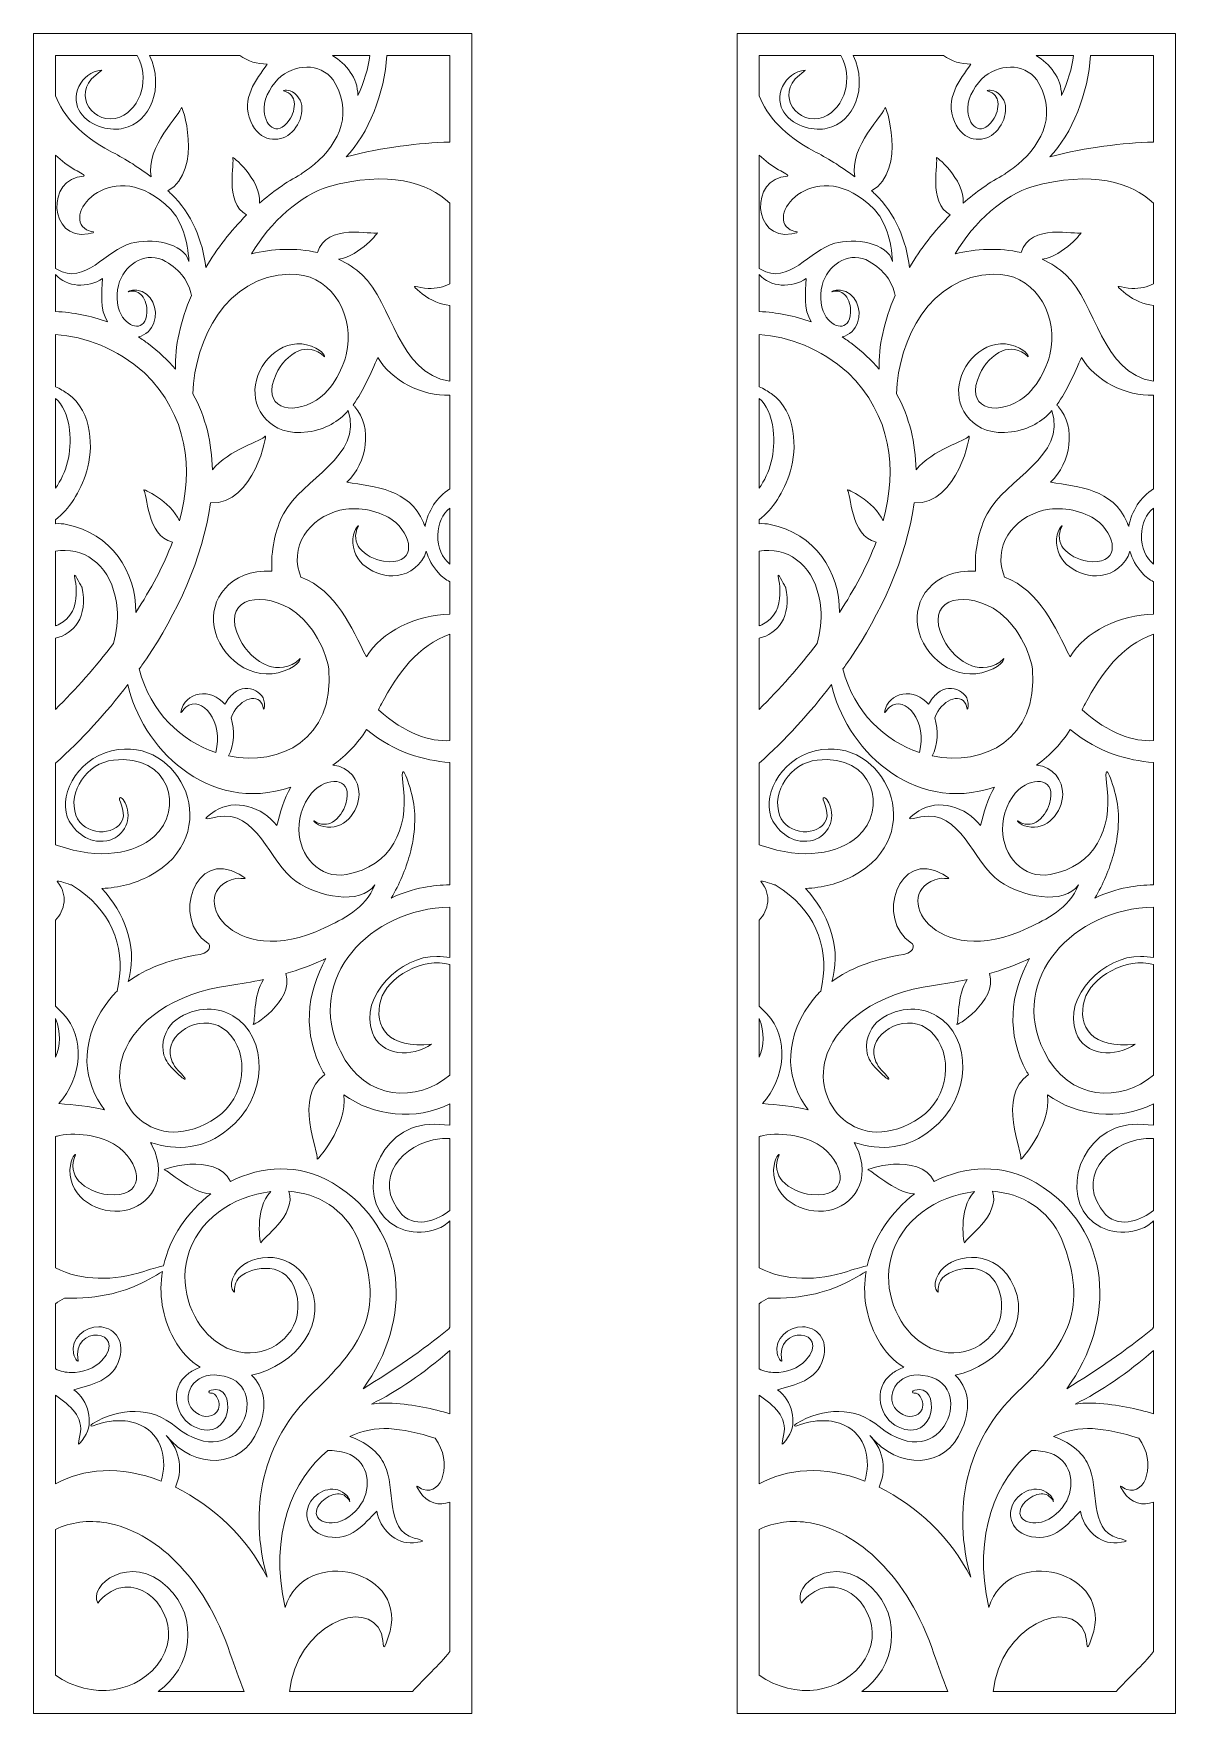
# Model space of a CAD drawing. Header units: centimetres. Extents: x -8.5 to 8, y -13.2 to 11.
import ezdxf

# ---------------------------------------------------------------- set-up
doc = ezdxf.new("R2010")
doc.units = ezdxf.units.CM
doc.header["$MEASUREMENT"] = 0
doc.layers.add('layer 1', color=7, linetype='Continuous')

msp = doc.modelspace()

# ---------------------------------------------------------------- linework, layer by layer
at = {"layer": 'layer 1', "color": 177, "lineweight": 9}
for points, knots in [([(-2.15211, -13.19703), (-2.15211, -13.19703), (-8.46746, -13.19703), (-8.46746, -13.19703), (-8.46746, -13.19703), (-8.46746, -13.19703), (-8.46746, 11.01181), (-8.46746, 11.01181), (-8.46746, 11.01181), (-8.46746, 11.01181), (-2.15211, 11.01181), (-2.15211, 11.01181), (-2.15211, 11.01181), (-2.15211, 11.01181), (-2.15211, -13.19703), (-2.15211, -13.19703)], [0, 0, 0, 0, 0.2, 0.2, 0.2, 0.2, 0.4, 0.4, 0.4, 0.4, 0.6, 0.6, 0.6, 0.6, 1, 1, 1, 1]), ([(-8.15169, 10.69604), (-8.15169, 10.69604), (-6.97661, 10.69604), (-6.97661, 10.69604), (-6.97661, 10.69604), (-6.79231, 10.38597), (-6.90888, 9.9399), (-7.22512, 9.80728), (-7.22512, 9.80728), (-7.59159, 9.67396), (-7.93144, 10.12339), (-7.57203, 10.41449), (-7.57203, 10.41449), (-7.52251, 10.45459), (-7.48277, 10.48623), (-7.48582, 10.4859), (-7.48582, 10.4859), (-7.64173, 10.46915), (-7.74689, 10.37716), (-7.81459, 10.25081), (-7.81459, 10.25081), (-7.88464, 10.12), (-7.85023, 9.95909), (-7.79791, 9.88176), (-7.79791, 9.88176), (-7.64006, 9.64885), (-7.3341, 9.60796), (-7.17141, 9.64727), (-7.17141, 9.64727), (-6.79063, 9.72668), (-6.57559, 10.24039), (-6.79579, 10.69604), (-6.79579, 10.69604), (-6.79579, 10.69604), (-5.49306, 10.69604), (-5.49306, 10.69604), (-5.49306, 10.69604), (-5.38239, 10.61476), (-5.24058, 10.56851), (-5.10046, 10.57323), (-5.10046, 10.57323), (-5.26097, 10.3388), (-5.48079, 10.08005), (-5.33739, 9.74453), (-5.33739, 9.74453), (-5.20952, 9.44524), (-4.92922, 9.43829), (-4.7717, 9.56823), (-4.7717, 9.56823), (-4.60235, 9.70768), (-4.51818, 10.00218), (-4.70426, 10.14931), (-4.70426, 10.14931), (-4.78924, 10.21811), (-4.87812, 10.19077), (-4.86223, 10.18734), (-4.86223, 10.18734), (-4.75497, 10.15329), (-4.71987, 10.08809), (-4.71159, 10.02778), (-4.71159, 10.02778), (-4.6994, 9.93967), (-4.73006, 9.83879), (-4.78228, 9.76375), (-4.78228, 9.76375), (-4.96144, 9.50706), (-5.15107, 9.68921), (-5.14499, 9.94293), (-5.14499, 9.94293), (-5.14107, 10.09891), (-5.02784, 10.29267), (-4.89667, 10.39624), (-4.89667, 10.39624), (-4.65001, 10.59133), (-4.2789, 10.58174), (-4.1183, 10.2923), (-4.1183, 10.2923), (-3.85031, 9.8098), (-4.10626, 9.3645), (-4.4915, 9.07265), (-4.4915, 9.07265), (-4.55433, 9.03405), (-4.59291, 9.00507), (-4.61284, 8.98402), (-4.61284, 8.98402), (-4.82806, 8.86932), (-5.02887, 8.72846), (-5.21261, 8.56922), (-5.21261, 8.56922), (-5.18388, 8.914), (-5.62607, 9.26834), (-5.59765, 9.22432), (-5.59765, 9.22432), (-5.56328, 9.17091), (-5.72373, 8.57824), (-5.39656, 8.3982), (-5.39656, 8.3982), (-5.62775, 8.16783), (-5.8262, 7.90883), (-5.9853, 7.64007), (-5.9853, 7.64007), (-6.02758, 8.02224), (-6.1865, 8.41643), (-6.4864, 8.70312), (-6.4864, 8.70312), (-6.50136, 8.71742), (-6.51635, 8.73146), (-6.53138, 8.7453), (-6.53138, 8.7453), (-6.00804, 9.04421), (-6.33798, 10.0291), (-6.33757, 9.94551), (-6.33757, 9.94551), (-6.3373, 9.86462), (-6.86244, 9.37951), (-6.77158, 8.94664), (-6.77158, 8.94664), (-6.97753, 9.1039), (-7.18142, 9.22373), (-7.36302, 9.31843), (-7.36302, 9.31843), (-7.7793, 9.53545), (-8.03934, 9.82897), (-8.15169, 10.11605), (-8.15169, 10.11605), (-8.15169, 10.11605), (-8.15169, 10.69604), (-8.15169, 10.69604)], [0, 0, 0, 0, 0.03030303, 0.03030303, 0.03030303, 0.03030303, 0.06060606, 0.06060606, 0.06060606, 0.06060606, 0.09090909, 0.09090909, 0.09090909, 0.09090909, 0.12121212, 0.12121212, 0.12121212, 0.12121212, 0.15151515, 0.15151515, 0.15151515, 0.15151515, 0.18181818, 0.18181818, 0.18181818, 0.18181818, 0.21212121, 0.21212121, 0.21212121, 0.21212121, 0.24242424, 0.24242424, 0.24242424, 0.24242424, 0.27272727, 0.27272727, 0.27272727, 0.27272727, 0.3030303, 0.3030303, 0.3030303, 0.3030303, 0.33333333, 0.33333333, 0.33333333, 0.33333333, 0.36363636, 0.36363636, 0.36363636, 0.36363636, 0.39393939, 0.39393939, 0.39393939, 0.39393939, 0.42424242, 0.42424242, 0.42424242, 0.42424242, 0.45454545, 0.45454545, 0.45454545, 0.45454545, 0.48484848, 0.48484848, 0.48484848, 0.48484848, 0.51515152, 0.51515152, 0.51515152, 0.51515152, 0.54545455, 0.54545455, 0.54545455, 0.54545455, 0.57575758, 0.57575758, 0.57575758, 0.57575758, 0.60606061, 0.60606061, 0.60606061, 0.60606061, 0.63636364, 0.63636364, 0.63636364, 0.63636364, 0.66666667, 0.66666667, 0.66666667, 0.66666667, 0.6969697, 0.6969697, 0.6969697, 0.6969697, 0.72727273, 0.72727273, 0.72727273, 0.72727273, 0.75757576, 0.75757576, 0.75757576, 0.75757576, 0.78787879, 0.78787879, 0.78787879, 0.78787879, 0.81818182, 0.81818182, 0.81818182, 0.81818182, 0.84848485, 0.84848485, 0.84848485, 0.84848485, 0.87878788, 0.87878788, 0.87878788, 0.87878788, 0.90909091, 0.90909091, 0.90909091, 0.90909091, 0.93939394, 0.93939394, 0.93939394, 0.93939394, 1, 1, 1, 1]), ([(-4.16113, 10.69604), (-4.16113, 10.69604), (-3.61981, 10.69604), (-3.61981, 10.69604), (-3.61981, 10.69604), (-3.63889, 10.51296), (-3.70686, 10.30958), (-3.79327, 10.11971), (-3.79327, 10.11971), (-3.795, 10.37534), (-3.9612, 10.5735), (-4.16113, 10.69604)], [0, 0, 0, 0, 0.25, 0.25, 0.25, 0.25, 0.5, 0.5, 0.5, 0.5, 1, 1, 1, 1]), ([(-3.37734, 10.69604), (-3.37734, 10.69604), (-2.46788, 10.69604), (-2.46788, 10.69604), (-2.46788, 10.69604), (-2.46788, 10.69604), (-2.46788, 9.44888), (-2.46788, 9.44888), (-2.46788, 9.44888), (-2.9162, 9.43277), (-3.42403, 9.37709), (-3.96366, 9.23437), (-3.96366, 9.23437), (-3.64182, 9.56467), (-3.40408, 10.15733), (-3.37734, 10.69604)], [0, 0, 0, 0, 0.2, 0.2, 0.2, 0.2, 0.4, 0.4, 0.4, 0.4, 0.6, 0.6, 0.6, 0.6, 1, 1, 1, 1]), ([(-8.15169, 7.62866), (-8.15169, 7.62866), (-8.15169, 9.25989), (-8.15169, 9.25989), (-8.15169, 9.25989), (-8.0671, 9.17884), (-7.97347, 9.10768), (-7.87255, 9.05015), (-7.87255, 9.05015), (-7.787, 9.00127), (-7.72433, 8.97577), (-7.74158, 8.95935), (-7.74158, 8.95935), (-8.29821, 8.92999), (-8.24389, 8.02392), (-7.68203, 8.12648), (-7.68203, 8.12648), (-7.52573, 8.15503), (-7.63741, 8.1482), (-7.70249, 8.1845), (-7.70249, 8.1845), (-8.08475, 8.39714), (-7.31168, 9.30283), (-6.49572, 8.48069), (-6.49572, 8.48069), (-6.34106, 8.32492), (-6.24074, 8.01921), (-6.22904, 7.72944), (-6.22904, 7.72944), (-6.30372, 8.00213), (-6.77987, 8.06714), (-7.06341, 7.98953), (-7.06341, 7.98953), (-7.41677, 7.89272), (-7.73924, 7.37822), (-8.1249, 7.61234), (-8.1249, 7.61234), (-8.1249, 7.61234), (-8.15169, 7.62866), (-8.15169, 7.62866)], [0, 0, 0, 0, 0.09090909, 0.09090909, 0.09090909, 0.09090909, 0.18181818, 0.18181818, 0.18181818, 0.18181818, 0.27272727, 0.27272727, 0.27272727, 0.27272727, 0.36363636, 0.36363636, 0.36363636, 0.36363636, 0.45454545, 0.45454545, 0.45454545, 0.45454545, 0.54545455, 0.54545455, 0.54545455, 0.54545455, 0.63636364, 0.63636364, 0.63636364, 0.63636364, 0.72727273, 0.72727273, 0.72727273, 0.72727273, 0.81818182, 0.81818182, 0.81818182, 0.81818182, 1, 1, 1, 1]), ([(-2.46788, 8.56586), (-2.46788, 8.56586), (-2.46788, 7.40501), (-2.46788, 7.40501), (-2.46788, 7.40501), (-2.55434, 7.36065), (-2.65929, 7.33641), (-2.78249, 7.33984), (-2.78249, 7.33984), (-2.92088, 7.33713), (-3.09783, 7.44548), (-2.86655, 7.26261), (-2.86655, 7.26261), (-2.73825, 7.16117), (-2.60251, 7.10882), (-2.46788, 7.09451), (-2.46788, 7.09451), (-2.46788, 7.09451), (-2.46788, 6.00067), (-2.46788, 6.00067), (-2.46788, 6.00067), (-3.22065, 6.12336), (-3.28735, 7.11756), (-3.73248, 7.53695), (-3.73248, 7.53695), (-3.83097, 7.62972), (-3.94652, 7.7031), (-4.0726, 7.75905), (-4.0726, 7.75905), (-3.76204, 7.80657), (-3.47596, 8.16775), (-3.51578, 8.1419), (-3.51578, 8.1419), (-3.57308, 8.10481), (-4.25373, 8.29112), (-4.37415, 7.85685), (-4.37415, 7.85685), (-4.68857, 7.92631), (-5.03174, 7.91257), (-5.32641, 7.83743), (-5.32641, 7.83743), (-5.05483, 8.3021), (-4.60879, 8.68477), (-4.21958, 8.8055), (-4.21958, 8.8055), (-3.35615, 9.04438), (-2.78197, 8.86772), (-2.46788, 8.56586)], [0, 0, 0, 0, 0.07692308, 0.07692308, 0.07692308, 0.07692308, 0.15384615, 0.15384615, 0.15384615, 0.15384615, 0.23076923, 0.23076923, 0.23076923, 0.23076923, 0.30769231, 0.30769231, 0.30769231, 0.30769231, 0.38461538, 0.38461538, 0.38461538, 0.38461538, 0.46153846, 0.46153846, 0.46153846, 0.46153846, 0.53846154, 0.53846154, 0.53846154, 0.53846154, 0.61538462, 0.61538462, 0.61538462, 0.61538462, 0.69230769, 0.69230769, 0.69230769, 0.69230769, 0.76923077, 0.76923077, 0.76923077, 0.76923077, 0.84615385, 0.84615385, 0.84615385, 0.84615385, 1, 1, 1, 1]), ([(-6.95645, 6.63954), (-6.90727, 6.6084), (-6.85916, 6.57532), (-6.81231, 6.54012), (-6.81231, 6.54012), (-6.66191, 6.42712), (-6.53272, 6.30587), (-6.42252, 6.17799), (-6.42252, 6.17799), (-6.43302, 6.50203), (-6.35031, 6.87081), (-6.19071, 7.23867), (-6.19071, 7.23867), (-6.23111, 7.43044), (-6.34839, 7.60583), (-6.56475, 7.72916), (-6.56475, 7.72916), (-6.8299, 7.88042), (-7.12699, 7.71025), (-7.22822, 7.43837), (-7.22822, 7.43837), (-7.28192, 7.29394), (-7.2785, 7.08705), (-7.20682, 6.96216), (-7.20682, 6.96216), (-7.09034, 6.7593), (-6.85347, 6.70632), (-6.83527, 6.99461), (-6.83527, 6.99461), (-6.82987, 7.07877), (-6.85414, 7.17294), (-6.90587, 7.23657), (-6.90587, 7.23657), (-6.94134, 7.2801), (-7.01828, 7.31908), (-7.10098, 7.2902), (-7.10098, 7.2902), (-7.11512, 7.28528), (-7.08099, 7.32767), (-6.97767, 7.31491), (-6.97767, 7.31491), (-6.76047, 7.28808), (-6.66641, 7.03644), (-6.73312, 6.8454), (-6.73312, 6.8454), (-6.767, 6.74841), (-6.84913, 6.666), (-6.95645, 6.63954)], [0, 0, 0, 0, 0.07692308, 0.07692308, 0.07692308, 0.07692308, 0.15384615, 0.15384615, 0.15384615, 0.15384615, 0.23076923, 0.23076923, 0.23076923, 0.23076923, 0.30769231, 0.30769231, 0.30769231, 0.30769231, 0.38461538, 0.38461538, 0.38461538, 0.38461538, 0.46153846, 0.46153846, 0.46153846, 0.46153846, 0.53846154, 0.53846154, 0.53846154, 0.53846154, 0.61538462, 0.61538462, 0.61538462, 0.61538462, 0.69230769, 0.69230769, 0.69230769, 0.69230769, 0.76923077, 0.76923077, 0.76923077, 0.76923077, 0.84615385, 0.84615385, 0.84615385, 0.84615385, 1, 1, 1, 1]), ([(-8.15169, 7.00584), (-8.15169, 7.00584), (-8.15169, 7.53882), (-8.15169, 7.53882), (-8.15169, 7.53882), (-7.99324, 7.35397), (-7.68456, 7.34222), (-7.47348, 7.48041), (-7.47348, 7.48041), (-7.48463, 7.27616), (-7.51717, 7.04289), (-7.40079, 6.85726), (-7.40079, 6.85726), (-7.643, 6.94562), (-7.89801, 6.99457), (-8.15169, 7.00584)], [0, 0, 0, 0, 0.2, 0.2, 0.2, 0.2, 0.4, 0.4, 0.4, 0.4, 0.6, 0.6, 0.6, 0.6, 1, 1, 1, 1]), ([(-5.62048, 1.15308), (-5.52775, 1.40371), (-5.25384, 1.518), (-5.17241, 1.34947), (-5.17241, 1.34947), (-5.15487, 1.31318), (-5.15584, 1.2591), (-5.14601, 1.28129), (-5.14601, 1.28129), (-5.08478, 1.51175), (-5.38337, 1.6713), (-5.5812, 1.50594), (-5.5812, 1.50594), (-5.63181, 1.46363), (-5.67724, 1.40779), (-5.71231, 1.34616), (-5.71231, 1.34616), (-5.89943, 1.58521), (-6.29532, 1.53252), (-6.34397, 1.23399), (-6.34397, 1.23399), (-6.34413, 1.20034), (-6.31468, 1.26934), (-6.27191, 1.30531), (-6.27191, 1.30531), (-6.04689, 1.49465), (-5.71488, 1.08456), (-5.84301, 0.65258), (-5.84301, 0.65258), (-6.33344, 0.8167), (-6.78378, 1.22194), (-6.94347, 1.85491), (-6.94347, 1.85491), (-6.90923, 1.90328), (-6.87542, 1.95222), (-6.84201, 2.00165), (-6.84201, 2.00165), (-6.41305, 2.63621), (-6.0254, 3.44719), (-5.91867, 4.24814), (-5.91867, 4.24814), (-5.28222, 4.21093), (-5.09021, 5.28297), (-5.13085, 5.20772), (-5.13085, 5.20772), (-5.16319, 5.14801), (-5.657, 5.01582), (-5.89036, 4.72447), (-5.89036, 4.72447), (-5.89756, 5.10875), (-5.98249, 5.48189), (-6.17305, 5.82229), (-6.17305, 5.82229), (-6.14081, 6.60749), (-5.6973, 7.51703), (-4.77645, 7.54449), (-4.77645, 7.54449), (-4.21007, 7.56134), (-3.87129, 7.02384), (-3.94235, 6.49001), (-3.94235, 6.49001), (-3.98005, 6.2065), (-4.16586, 5.87037), (-4.39212, 5.72813), (-4.39212, 5.72813), (-4.7598, 5.49703), (-5.19406, 5.61664), (-4.97303, 6.10489), (-4.97303, 6.10489), (-4.90851, 6.24739), (-4.7868, 6.38083), (-4.64644, 6.44005), (-4.64644, 6.44005), (-4.55056, 6.48047), (-4.39029, 6.47738), (-4.27996, 6.35798), (-4.27996, 6.35798), (-4.26104, 6.33749), (-4.28006, 6.43673), (-4.46051, 6.50566), (-4.46051, 6.50566), (-4.83988, 6.65089), (-5.21306, 6.32053), (-5.27019, 5.94931), (-5.27019, 5.94931), (-5.32344, 5.60399), (-5.0678, 5.19758), (-4.51555, 5.27134), (-4.51555, 5.27134), (-4.25632, 5.30596), (-4.07261, 5.42249), (-3.93164, 5.57867), (-3.93164, 5.57867), (-3.71266, 4.91583), (-4.60132, 4.59588), (-4.86672, 4.08973), (-4.86672, 4.08973), (-4.98272, 3.86866), (-5.05347, 3.54663), (-5.03132, 3.26553), (-5.03132, 3.26553), (-5.65479, 3.29336), (-5.93499, 2.84228), (-5.86641, 2.45994), (-5.86641, 2.45994), (-5.78966, 2.02994), (-5.32142, 1.65237), (-4.8534, 1.82652), (-4.8534, 1.82652), (-4.63065, 1.90948), (-4.60859, 2.02478), (-4.63178, 2.00082), (-4.63178, 2.00082), (-4.7666, 1.8605), (-4.96539, 1.85438), (-5.08508, 1.90002), (-5.08508, 1.90002), (-5.26005, 1.96655), (-5.41303, 2.11956), (-5.4956, 2.28394), (-5.4956, 2.28394), (-5.77752, 2.8473), (-5.24131, 2.99277), (-4.78118, 2.73028), (-4.78118, 2.73028), (-4.49848, 2.56861), (-4.26234, 2.18126), (-4.21104, 1.85262), (-4.21104, 1.85262), (-4.13322, 0.84613), (-4.90555, 0.4455), (-5.65766, 0.60237), (-5.65766, 0.60237), (-5.57373, 0.75298), (-5.56719, 0.96968), (-5.62048, 1.15308)], [0, 0, 0, 0, 0.02857143, 0.02857143, 0.02857143, 0.02857143, 0.05714286, 0.05714286, 0.05714286, 0.05714286, 0.08571429, 0.08571429, 0.08571429, 0.08571429, 0.11428571, 0.11428571, 0.11428571, 0.11428571, 0.14285714, 0.14285714, 0.14285714, 0.14285714, 0.17142857, 0.17142857, 0.17142857, 0.17142857, 0.2, 0.2, 0.2, 0.2, 0.22857143, 0.22857143, 0.22857143, 0.22857143, 0.25714286, 0.25714286, 0.25714286, 0.25714286, 0.28571429, 0.28571429, 0.28571429, 0.28571429, 0.31428571, 0.31428571, 0.31428571, 0.31428571, 0.34285714, 0.34285714, 0.34285714, 0.34285714, 0.37142857, 0.37142857, 0.37142857, 0.37142857, 0.4, 0.4, 0.4, 0.4, 0.42857143, 0.42857143, 0.42857143, 0.42857143, 0.45714286, 0.45714286, 0.45714286, 0.45714286, 0.48571429, 0.48571429, 0.48571429, 0.48571429, 0.51428571, 0.51428571, 0.51428571, 0.51428571, 0.54285714, 0.54285714, 0.54285714, 0.54285714, 0.57142857, 0.57142857, 0.57142857, 0.57142857, 0.6, 0.6, 0.6, 0.6, 0.62857143, 0.62857143, 0.62857143, 0.62857143, 0.65714286, 0.65714286, 0.65714286, 0.65714286, 0.68571429, 0.68571429, 0.68571429, 0.68571429, 0.71428571, 0.71428571, 0.71428571, 0.71428571, 0.74285714, 0.74285714, 0.74285714, 0.74285714, 0.77142857, 0.77142857, 0.77142857, 0.77142857, 0.8, 0.8, 0.8, 0.8, 0.82857143, 0.82857143, 0.82857143, 0.82857143, 0.85714286, 0.85714286, 0.85714286, 0.85714286, 0.88571429, 0.88571429, 0.88571429, 0.88571429, 0.91428571, 0.91428571, 0.91428571, 0.91428571, 0.94285714, 0.94285714, 0.94285714, 0.94285714, 1, 1, 1, 1]), ([(-8.15169, 3.94725), (-8.15169, 3.94725), (-8.15169, 4.0062), (-8.15169, 4.0062), (-8.15169, 4.0062), (-7.95668, 4.16039), (-7.79657, 4.39007), (-7.70156, 4.7089), (-7.70156, 4.7089), (-7.60844, 5.02141), (-7.60442, 5.55917), (-7.97895, 5.82352), (-7.97895, 5.82352), (-8.02914, 5.85896), (-8.08717, 5.89315), (-8.15169, 5.92251), (-8.15169, 5.92251), (-8.15169, 5.92251), (-8.15169, 6.67457), (-8.15169, 6.67457), (-8.15169, 6.67457), (-7.72004, 6.64471), (-7.27126, 6.47673), (-6.86721, 6.12342), (-6.86721, 6.12342), (-6.2484, 5.50146), (-6.15474, 4.75283), (-6.36645, 3.98806), (-6.36645, 3.98806), (-6.48868, 4.27869), (-6.91385, 4.4663), (-6.87867, 4.43415), (-6.87867, 4.43415), (-6.83149, 4.39092), (-6.83632, 3.76789), (-6.46573, 3.68437), (-6.46573, 3.68437), (-6.59389, 3.34365), (-6.77668, 3.00261), (-6.99473, 2.67092), (-6.99473, 2.67092), (-6.98859, 3.25881), (-7.34422, 3.8058), (-7.9949, 3.93887), (-7.9949, 3.93887), (-8.04424, 3.94896), (-8.09705, 3.95154), (-8.15169, 3.94725)], [0, 0, 0, 0, 0.07692308, 0.07692308, 0.07692308, 0.07692308, 0.15384615, 0.15384615, 0.15384615, 0.15384615, 0.23076923, 0.23076923, 0.23076923, 0.23076923, 0.30769231, 0.30769231, 0.30769231, 0.30769231, 0.38461538, 0.38461538, 0.38461538, 0.38461538, 0.46153846, 0.46153846, 0.46153846, 0.46153846, 0.53846154, 0.53846154, 0.53846154, 0.53846154, 0.61538462, 0.61538462, 0.61538462, 0.61538462, 0.69230769, 0.69230769, 0.69230769, 0.69230769, 0.76923077, 0.76923077, 0.76923077, 0.76923077, 0.84615385, 0.84615385, 0.84615385, 0.84615385, 1, 1, 1, 1]), ([(-2.46788, 5.79959), (-2.46788, 5.79959), (-2.46788, 4.4516), (-2.46788, 4.4516), (-2.46788, 4.4516), (-2.65469, 4.33291), (-2.78567, 4.13001), (-2.82511, 3.90701), (-2.82511, 3.90701), (-2.83193, 3.92708), (-2.83976, 3.94747), (-2.84864, 3.96816), (-2.84864, 3.96816), (-3.05647, 4.45231), (-3.54578, 4.48028), (-3.95075, 4.54617), (-3.95075, 4.54617), (-3.65938, 4.83192), (-3.57771, 5.33079), (-3.83695, 5.63267), (-3.83695, 5.63267), (-3.846, 5.64322), (-3.85454, 5.65311), (-3.86266, 5.66244), (-3.86266, 5.66244), (-3.70783, 5.86748), (-3.60786, 6.12044), (-3.50372, 6.34526), (-3.50372, 6.34526), (-3.32047, 6.01213), (-2.86295, 5.78482), (-2.46788, 5.79959)], [0, 0, 0, 0, 0.11111111, 0.11111111, 0.11111111, 0.11111111, 0.22222222, 0.22222222, 0.22222222, 0.22222222, 0.33333333, 0.33333333, 0.33333333, 0.33333333, 0.44444444, 0.44444444, 0.44444444, 0.44444444, 0.55555556, 0.55555556, 0.55555556, 0.55555556, 0.66666667, 0.66666667, 0.66666667, 0.66666667, 0.77777778, 0.77777778, 0.77777778, 0.77777778, 1, 1, 1, 1]), ([(-8.15169, 4.45891), (-8.15169, 4.45891), (-8.15169, 5.754), (-8.15169, 5.754), (-8.15169, 5.754), (-8.04865, 5.66197), (-7.97401, 5.51634), (-7.94993, 5.30285), (-7.94993, 5.30285), (-7.91243, 4.96999), (-7.99684, 4.68154), (-8.15169, 4.45891)], [0, 0, 0, 0, 0.25, 0.25, 0.25, 0.25, 0.5, 0.5, 0.5, 0.5, 1, 1, 1, 1]), ([(-2.46788, 3.11231), (-2.46788, 3.11231), (-2.46788, 2.64639), (-2.46788, 2.64639), (-2.46788, 2.64639), (-2.94004, 2.63804), (-3.45978, 2.39553), (-3.66932, 2.02757), (-3.66932, 2.02757), (-3.88912, 2.45671), (-4.09599, 2.97552), (-4.6162, 3.17972), (-4.6162, 3.17972), (-4.62291, 3.19963), (-4.62944, 3.21981), (-4.6358, 3.24018), (-4.6358, 3.24018), (-4.77806, 3.69643), (-4.41845, 4.09354), (-3.96866, 4.1571), (-3.96866, 4.1571), (-3.72997, 4.19076), (-3.41468, 4.11626), (-3.24778, 3.96476), (-3.24778, 3.96476), (-2.9766, 3.71864), (-2.97515, 3.33875), (-3.42186, 3.40732), (-3.42186, 3.40732), (-3.55231, 3.42739), (-3.68836, 3.49598), (-3.76825, 3.59667), (-3.76825, 3.59667), (-3.82285, 3.66533), (-3.85669, 3.79615), (-3.78474, 3.91278), (-3.78474, 3.91278), (-3.7725, 3.93288), (-3.84881, 3.89485), (-3.86386, 3.73266), (-3.86386, 3.73266), (-3.89564, 3.3916), (-3.54257, 3.16351), (-3.22806, 3.2013), (-3.22806, 3.2013), (-3.04269, 3.22366), (-2.8655, 3.35225), (-2.8077, 3.55333), (-2.8077, 3.55333), (-2.77603, 3.44273), (-2.71835, 3.33526), (-2.63015, 3.23837), (-2.63015, 3.23837), (-2.57938, 3.18125), (-2.52454, 3.14012), (-2.46788, 3.11231)], [0, 0, 0, 0, 0.06666667, 0.06666667, 0.06666667, 0.06666667, 0.13333333, 0.13333333, 0.13333333, 0.13333333, 0.2, 0.2, 0.2, 0.2, 0.26666667, 0.26666667, 0.26666667, 0.26666667, 0.33333333, 0.33333333, 0.33333333, 0.33333333, 0.4, 0.4, 0.4, 0.4, 0.46666667, 0.46666667, 0.46666667, 0.46666667, 0.53333333, 0.53333333, 0.53333333, 0.53333333, 0.6, 0.6, 0.6, 0.6, 0.66666667, 0.66666667, 0.66666667, 0.66666667, 0.73333333, 0.73333333, 0.73333333, 0.73333333, 0.8, 0.8, 0.8, 0.8, 0.86666667, 0.86666667, 0.86666667, 0.86666667, 1, 1, 1, 1]), ([(-2.46788, 4.17078), (-2.46788, 4.17078), (-2.46788, 3.36372), (-2.46788, 3.36372), (-2.46788, 3.36372), (-2.57596, 3.45807), (-2.64626, 3.60406), (-2.64107, 3.78216), (-2.64107, 3.78216), (-2.63798, 3.95902), (-2.57032, 4.08702), (-2.46788, 4.17078)], [0, 0, 0, 0, 0.25, 0.25, 0.25, 0.25, 0.5, 0.5, 0.5, 0.5, 1, 1, 1, 1]), ([(-8.15169, 1.27187), (-8.15169, 1.27187), (-8.15169, 2.29679), (-8.15169, 2.29679), (-8.15169, 2.29679), (-7.88973, 2.36521), (-7.6777, 2.5898), (-7.77147, 3.04295), (-7.77147, 3.04295), (-7.75629, 2.97724), (-7.83995, 3.18601), (-7.87624, 3.20864), (-7.87624, 3.20864), (-7.89851, 3.22252), (-7.71036, 2.68402), (-8.11182, 2.49276), (-8.11182, 2.49276), (-8.1249, 2.48653), (-8.13821, 2.48084), (-8.15169, 2.47565), (-8.15169, 2.47565), (-8.15169, 2.47565), (-8.15169, 3.55343), (-8.15169, 3.55343), (-8.15169, 3.55343), (-8.10559, 3.55997), (-8.05833, 3.56342), (-8.01042, 3.56346), (-8.01042, 3.56346), (-7.61752, 3.56381), (-7.30444, 3.22602), (-7.26236, 2.72144), (-7.26236, 2.72144), (-7.24889, 2.55953), (-7.26986, 2.39078), (-7.31547, 2.22069), (-7.31547, 2.22069), (-7.57262, 1.88569), (-7.85866, 1.56577), (-8.15169, 1.27187)], [0, 0, 0, 0, 0.09090909, 0.09090909, 0.09090909, 0.09090909, 0.18181818, 0.18181818, 0.18181818, 0.18181818, 0.27272727, 0.27272727, 0.27272727, 0.27272727, 0.36363636, 0.36363636, 0.36363636, 0.36363636, 0.45454545, 0.45454545, 0.45454545, 0.45454545, 0.54545455, 0.54545455, 0.54545455, 0.54545455, 0.63636364, 0.63636364, 0.63636364, 0.63636364, 0.72727273, 0.72727273, 0.72727273, 0.72727273, 0.81818182, 0.81818182, 0.81818182, 0.81818182, 1, 1, 1, 1]), ([(-2.46788, 2.35748), (-2.46788, 2.35748), (-2.46788, 0.82259), (-2.46788, 0.82259), (-2.46788, 0.82259), (-2.75085, 0.80532), (-3.10316, 0.91539), (-3.49814, 1.26709), (-3.49814, 1.26709), (-3.48347, 1.29455), (-3.46882, 1.32263), (-3.45406, 1.35133), (-3.45406, 1.35133), (-3.23496, 1.77734), (-2.92165, 2.20106), (-2.46788, 2.35748)], [0, 0, 0, 0, 0.2, 0.2, 0.2, 0.2, 0.4, 0.4, 0.4, 0.4, 0.6, 0.6, 0.6, 0.6, 1, 1, 1, 1]), ([(-8.15169, -0.67709), (-8.15169, -0.67709), (-8.15169, 0.49608), (-8.15169, 0.49608), (-8.15169, 0.49608), (-7.77522, 0.83579), (-7.42523, 1.21299), (-7.10718, 1.63174), (-7.10718, 1.63174), (-6.92509, 0.75405), (-5.96806, -0.25812), (-4.7575, 0.15233), (-4.7575, 0.15233), (-4.8618, -0.01439), (-4.90931, -0.2195), (-4.9637, -0.40181), (-4.9637, -0.40181), (-5.1685, -0.13075), (-5.57164, -0.01005), (-5.84855, -0.19185), (-5.84855, -0.19185), (-6.0601, -0.33055), (-6.00402, -0.3144), (-5.82081, -0.27701), (-5.82081, -0.27701), (-5.24475, -0.15958), (-5.07575, -0.93251), (-4.68467, -1.20675), (-4.68467, -1.20675), (-4.37124, -1.4267), (-3.75852, -1.55662), (-3.54708, -1.255), (-3.54708, -1.255), (-3.68886, -1.60524), (-4.01474, -1.75369), (-4.27301, -1.87671), (-4.27301, -1.87671), (-5.63561, -2.52608), (-6.29921, -1.33699), (-5.55444, -1.1646), (-5.55444, -1.1646), (-5.45864, -1.14879), (-5.32479, -1.20618), (-5.50393, -1.10245), (-5.50393, -1.10245), (-6.14785, -0.72947), (-6.47996, -1.75743), (-5.95834, -2.09536), (-5.95834, -2.09536), (-5.9046, -2.1156), (-5.9131, -2.25821), (-6.13923, -2.26795), (-6.13923, -2.26795), (-6.52181, -2.34578), (-6.84585, -2.45673), (-7.10493, -2.64955), (-7.10493, -2.64955), (-7.09843, -2.62698), (-7.09245, -2.60329), (-7.08676, -2.57838), (-7.08676, -2.57838), (-6.98236, -2.12217), (-7.155, -1.66934), (-7.48268, -1.30721), (-7.48268, -1.30721), (-7.24357, -1.29899), (-7.0064, -1.23698), (-6.80394, -1.13095), (-6.80394, -1.13095), (-5.67742, -0.5413), (-6.33979, 0.91193), (-7.34275, 0.67662), (-7.34275, 0.67662), (-7.86826, 0.54749), (-8.13292, -0.01634), (-7.95279, -0.33742), (-7.95279, -0.33742), (-7.87085, -0.48344), (-7.69039, -0.66584), (-7.41232, -0.62292), (-7.41232, -0.62292), (-7.34234, -0.61212), (-7.24425, -0.56105), (-7.17995, -0.47587), (-7.17995, -0.47587), (-7.11301, -0.38722), (-7.09376, -0.28287), (-7.11467, -0.17345), (-7.11467, -0.17345), (-7.13276, -0.07873), (-7.18391, 0.0037), (-7.21564, 0.00205), (-7.21564, 0.00205), (-7.27273, -0.00093), (-7.12866, -0.18328), (-7.18604, -0.32044), (-7.18604, -0.32044), (-7.28814, -0.56377), (-7.74774, -0.55098), (-7.85667, -0.25403), (-7.85667, -0.25403), (-7.98118, 0.08486), (-7.70019, 0.49845), (-7.31782, 0.54242), (-7.31782, 0.54242), (-6.4968, 0.63671), (-6.2983, -0.17334), (-6.7293, -0.55926), (-6.7293, -0.55926), (-7.00556, -0.80657), (-7.51627, -0.90282), (-8.12109, -0.68788), (-8.12109, -0.68788), (-8.13119, -0.68429), (-8.1414, -0.68068), (-8.15169, -0.67709)], [0, 0, 0, 0, 0.03333333, 0.03333333, 0.03333333, 0.03333333, 0.06666667, 0.06666667, 0.06666667, 0.06666667, 0.1, 0.1, 0.1, 0.1, 0.13333333, 0.13333333, 0.13333333, 0.13333333, 0.16666667, 0.16666667, 0.16666667, 0.16666667, 0.2, 0.2, 0.2, 0.2, 0.23333333, 0.23333333, 0.23333333, 0.23333333, 0.26666667, 0.26666667, 0.26666667, 0.26666667, 0.3, 0.3, 0.3, 0.3, 0.33333333, 0.33333333, 0.33333333, 0.33333333, 0.36666667, 0.36666667, 0.36666667, 0.36666667, 0.4, 0.4, 0.4, 0.4, 0.43333333, 0.43333333, 0.43333333, 0.43333333, 0.46666667, 0.46666667, 0.46666667, 0.46666667, 0.5, 0.5, 0.5, 0.5, 0.53333333, 0.53333333, 0.53333333, 0.53333333, 0.56666667, 0.56666667, 0.56666667, 0.56666667, 0.6, 0.6, 0.6, 0.6, 0.63333333, 0.63333333, 0.63333333, 0.63333333, 0.66666667, 0.66666667, 0.66666667, 0.66666667, 0.7, 0.7, 0.7, 0.7, 0.73333333, 0.73333333, 0.73333333, 0.73333333, 0.76666667, 0.76666667, 0.76666667, 0.76666667, 0.8, 0.8, 0.8, 0.8, 0.83333333, 0.83333333, 0.83333333, 0.83333333, 0.86666667, 0.86666667, 0.86666667, 0.86666667, 0.9, 0.9, 0.9, 0.9, 0.93333333, 0.93333333, 0.93333333, 0.93333333, 1, 1, 1, 1]), ([(-2.46788, 0.50567), (-2.46788, 0.50567), (-2.46788, -1.25503), (-2.46788, -1.25503), (-2.46788, -1.25503), (-2.59439, -1.25863), (-2.71967, -1.27159), (-2.84198, -1.29373), (-2.84198, -1.29373), (-3.00542, -1.32331), (-3.16402, -1.37549), (-3.31412, -1.44636), (-3.31412, -1.44636), (-3.19334, -1.2459), (-3.1032, -1.03285), (-3.04594, -0.8225), (-3.04594, -0.8225), (-2.96601, -0.52879), (-2.95015, -0.24035), (-3.00445, 0.00131), (-3.00445, 0.00131), (-3.05715, 0.2361), (-3.20278, 0.6381), (-3.13611, 0.12712), (-3.13611, 0.12712), (-3.0636, -0.42862), (-3.30516, -0.99208), (-3.95863, -1.10682), (-3.95863, -1.10682), (-4.3505, -1.17556), (-4.63994, -0.83627), (-4.6444, -0.45814), (-4.6444, -0.45814), (-4.6467, -0.25749), (-4.55153, -0.00514), (-4.40863, 0.11647), (-4.40863, 0.11647), (-4.17649, 0.31407), (-3.86269, 0.27472), (-3.96701, -0.08676), (-3.96701, -0.08676), (-3.9975, -0.19231), (-4.06865, -0.29731), (-4.1603, -0.35253), (-4.1603, -0.35253), (-4.22283, -0.39027), (-4.33444, -0.40425), (-4.42306, -0.33239), (-4.42306, -0.33239), (-4.43834, -0.32013), (-4.41508, -0.3872), (-4.28279, -0.41694), (-4.28279, -0.41694), (-4.00461, -0.47959), (-3.7786, -0.21247), (-3.77622, 0.05124), (-3.77622, 0.05124), (-3.77455, 0.2451), (-3.91069, 0.44606), (-4.15364, 0.46902), (-4.15364, 0.46902), (-3.94714, 0.61888), (-3.79841, 0.78268), (-3.66686, 0.98086), (-3.66686, 0.98086), (-3.24231, 0.64166), (-2.84947, 0.54142), (-2.46788, 0.50567)], [0, 0, 0, 0, 0.05555556, 0.05555556, 0.05555556, 0.05555556, 0.11111111, 0.11111111, 0.11111111, 0.11111111, 0.16666667, 0.16666667, 0.16666667, 0.16666667, 0.22222222, 0.22222222, 0.22222222, 0.22222222, 0.27777778, 0.27777778, 0.27777778, 0.27777778, 0.33333333, 0.33333333, 0.33333333, 0.33333333, 0.38888889, 0.38888889, 0.38888889, 0.38888889, 0.44444444, 0.44444444, 0.44444444, 0.44444444, 0.5, 0.5, 0.5, 0.5, 0.55555556, 0.55555556, 0.55555556, 0.55555556, 0.61111111, 0.61111111, 0.61111111, 0.61111111, 0.66666667, 0.66666667, 0.66666667, 0.66666667, 0.72222222, 0.72222222, 0.72222222, 0.72222222, 0.77777778, 0.77777778, 0.77777778, 0.77777778, 0.83333333, 0.83333333, 0.83333333, 0.83333333, 0.88888889, 0.88888889, 0.88888889, 0.88888889, 1, 1, 1, 1]), ([(-8.15169, -3.00474), (-8.15169, -3.00474), (-8.15169, -1.76465), (-8.15169, -1.76465), (-8.15169, -1.76465), (-8.0183, -1.62166), (-7.96659, -1.40077), (-8.1263, -1.20961), (-8.1263, -1.20961), (-8.12602, -1.18582), (-8.06479, -1.21432), (-7.97067, -1.24385), (-7.97067, -1.24385), (-7.95423, -1.249), (-7.93766, -1.25382), (-7.92101, -1.25834), (-7.92101, -1.25834), (-7.88191, -1.28255), (-7.84371, -1.30764), (-7.80663, -1.33371), (-7.80663, -1.33371), (-7.30839, -1.68418), (-7.12271, -2.22947), (-7.26486, -2.78759), (-7.26486, -2.78759), (-7.32307, -2.84586), (-7.37705, -2.91005), (-7.42668, -2.98094), (-7.42668, -2.98094), (-7.82714, -3.55268), (-7.7439, -4.10719), (-7.44355, -4.49633), (-7.44355, -4.49633), (-7.65929, -4.4426), (-7.88992, -4.43039), (-8.10185, -4.40851), (-8.10185, -4.40851), (-7.77667, -4.05023), (-7.71429, -3.45396), (-8.04204, -3.11444), (-8.04204, -3.11444), (-8.08775, -3.06706), (-8.12382, -3.03084), (-8.15169, -3.00474)], [0, 0, 0, 0, 0.08333333, 0.08333333, 0.08333333, 0.08333333, 0.16666667, 0.16666667, 0.16666667, 0.16666667, 0.25, 0.25, 0.25, 0.25, 0.33333333, 0.33333333, 0.33333333, 0.33333333, 0.41666667, 0.41666667, 0.41666667, 0.41666667, 0.5, 0.5, 0.5, 0.5, 0.58333333, 0.58333333, 0.58333333, 0.58333333, 0.66666667, 0.66666667, 0.66666667, 0.66666667, 0.75, 0.75, 0.75, 0.75, 0.83333333, 0.83333333, 0.83333333, 0.83333333, 1, 1, 1, 1]), ([(-2.46788, -1.5771), (-2.46788, -1.5771), (-2.46788, -2.30228), (-2.46788, -2.30228), (-2.46788, -2.30228), (-2.52673, -2.29317), (-2.58954, -2.28803), (-2.65647, -2.28685), (-2.65647, -2.28685), (-3.16856, -2.27771), (-3.78158, -2.85615), (-3.58485, -3.38912), (-3.58485, -3.38912), (-3.46222, -3.72151), (-3.01379, -3.75269), (-2.73046, -3.55016), (-2.73046, -3.55016), (-3.35392, -3.62839), (-3.56986, -3.30197), (-3.46447, -2.91869), (-3.46447, -2.91869), (-3.37262, -2.58476), (-2.84657, -2.29), (-2.46788, -2.40451), (-2.46788, -2.40451), (-2.46788, -2.40451), (-2.46788, -3.99887), (-2.46788, -3.99887), (-2.46788, -3.99887), (-2.93458, -4.39266), (-3.68794, -4.38283), (-4.04615, -3.65462), (-4.04615, -3.65462), (-4.56218, -2.6058), (-3.62022, -1.5998), (-2.46788, -1.5771)], [0, 0, 0, 0, 0.1, 0.1, 0.1, 0.1, 0.2, 0.2, 0.2, 0.2, 0.3, 0.3, 0.3, 0.3, 0.4, 0.4, 0.4, 0.4, 0.5, 0.5, 0.5, 0.5, 0.6, 0.6, 0.6, 0.6, 0.7, 0.7, 0.7, 0.7, 0.8, 0.8, 0.8, 0.8, 1, 1, 1, 1]), ([(-2.46788, -4.41341), (-2.46788, -4.41341), (-2.46788, -4.72171), (-2.46788, -4.72171), (-2.46788, -4.72171), (-2.66973, -4.69473), (-2.87165, -4.70392), (-3.02174, -4.76346), (-3.02174, -4.76346), (-3.66793, -5.01984), (-3.81045, -6.02623), (-3.10691, -6.23612), (-3.10691, -6.23612), (-2.96781, -6.27762), (-2.79756, -6.27236), (-2.65112, -6.21527), (-2.65112, -6.21527), (-2.58023, -6.18764), (-2.51853, -6.14783), (-2.46788, -6.09886), (-2.46788, -6.09886), (-2.46788, -6.09886), (-2.46788, -7.63269), (-2.46788, -7.63269), (-2.46788, -7.63269), (-2.46788, -7.63269), (-2.4831, -7.6532), (-2.4831, -7.6532), (-2.4831, -7.6532), (-2.86653, -7.97098), (-3.27532, -8.24431), (-3.71735, -8.51723), (-3.71735, -8.51723), (-3.00559, -7.54194), (-3.04547, -6.22458), (-4.15689, -5.55055), (-4.15689, -5.55055), (-4.64426, -5.26777), (-5.17954, -5.30372), (-5.62726, -5.53071), (-5.62726, -5.53071), (-5.85188, -5.09436), (-6.64929, -5.36443), (-6.58255, -5.36386), (-6.58255, -5.36386), (-6.52614, -5.36346), (-6.21888, -5.6867), (-5.91276, -5.71009), (-5.91276, -5.71009), (-6.24991, -5.96684), (-6.50408, -6.33801), (-6.59518, -6.74828), (-6.59518, -6.74828), (-6.64846, -6.75666), (-6.73887, -6.78074), (-6.8779, -6.82629), (-6.8779, -6.82629), (-7.30975, -6.96778), (-7.77202, -6.96738), (-8.15169, -6.77776), (-8.15169, -6.77776), (-8.15169, -6.77776), (-8.15169, -4.88309), (-8.15169, -4.88309), (-8.15169, -4.88309), (-8.13337, -4.87838), (-8.1149, -4.87411), (-8.09624, -4.87036), (-8.09624, -4.87036), (-7.81585, -4.81393), (-7.4376, -4.88044), (-7.22957, -5.04823), (-7.22957, -5.04823), (-6.89155, -5.32087), (-6.86359, -5.77044), (-7.39716, -5.72001), (-7.39716, -5.72001), (-7.5529, -5.70529), (-7.71864, -5.63353), (-7.82025, -5.52003), (-7.82025, -5.52003), (-7.88963, -5.44248), (-7.93876, -5.2899), (-7.8617, -5.14678), (-7.8617, -5.14678), (-7.84846, -5.12222), (-7.93614, -5.17244), (-7.94271, -5.3655), (-7.94271, -5.3655), (-7.95681, -5.77147), (-7.52313, -6.01707), (-7.15349, -5.95051), (-7.15349, -5.95051), (-6.8096, -5.88869), (-6.50827, -5.51488), (-6.75745, -5.01655), (-6.75745, -5.01655), (-6.76582, -4.99981), (-6.77447, -4.9836), (-6.78337, -4.96785), (-6.78337, -4.96785), (-6.40862, -5.09675), (-5.98849, -5.06081), (-5.66725, -4.77986), (-5.66725, -4.77986), (-5.07731, -4.34193), (-5.08315, -3.42887), (-5.59556, -3.1455), (-5.59556, -3.1455), (-5.77785, -3.02559), (-6.12222, -2.98826), (-6.41831, -3.20448), (-6.41831, -3.20448), (-6.51667, -3.27633), (-6.62958, -3.45849), (-6.60117, -3.64981), (-6.60117, -3.64981), (-6.58958, -3.72826), (-6.55405, -3.80832), (-6.48402, -3.88284), (-6.48402, -3.88284), (-6.25099, -4.13081), (-6.21807, -4.09014), (-6.39043, -3.92455), (-6.39043, -3.92455), (-6.45663, -3.86109), (-6.49423, -3.74895), (-6.49902, -3.69008), (-6.49902, -3.69008), (-6.52661, -3.34732), (-5.98705, -3.08684), (-5.68313, -3.36526), (-5.68313, -3.36526), (-5.33606, -3.68288), (-5.41351, -4.32983), (-5.82971, -4.60972), (-5.82971, -4.60972), (-6.72338, -5.21061), (-7.43828, -4.39202), (-7.17064, -3.68726), (-7.17064, -3.68726), (-6.99906, -3.23559), (-6.46566, -2.8183), (-5.63698, -2.70479), (-5.63698, -2.70479), (-5.48693, -2.68426), (-5.32449, -2.65696), (-5.15325, -2.61849), (-5.15325, -2.61849), (-5.30363, -2.84739), (-5.26931, -3.22966), (-5.30249, -3.26711), (-5.30249, -3.26711), (-5.34223, -3.31182), (-4.70506, -2.94227), (-4.83181, -2.5349), (-4.83181, -2.5349), (-4.65679, -2.4829), (-4.4755, -2.41788), (-4.29114, -2.33592), (-4.29114, -2.33592), (-4.27847, -2.33028), (-4.2659, -2.32449), (-4.25339, -2.3186), (-4.25339, -2.3186), (-4.53388, -2.81322), (-4.59751, -3.4119), (-4.2916, -3.95383), (-4.2916, -3.95383), (-4.28422, -3.96631), (-4.27645, -3.97853), (-4.26857, -3.99065), (-4.26857, -3.99065), (-4.7312, -4.30123), (-4.34686, -5.12149), (-4.38249, -5.20573), (-4.38249, -5.20573), (-4.40974, -5.26994), (-3.93741, -4.73674), (-3.99366, -4.28077), (-3.99366, -4.28077), (-3.57874, -4.59042), (-2.95081, -4.65945), (-2.46788, -4.41341)], [0, 0, 0, 0, 0.0212766, 0.0212766, 0.0212766, 0.0212766, 0.04255319, 0.04255319, 0.04255319, 0.04255319, 0.06382979, 0.06382979, 0.06382979, 0.06382979, 0.08510638, 0.08510638, 0.08510638, 0.08510638, 0.10638298, 0.10638298, 0.10638298, 0.10638298, 0.12765957, 0.12765957, 0.12765957, 0.12765957, 0.14893617, 0.14893617, 0.14893617, 0.14893617, 0.17021277, 0.17021277, 0.17021277, 0.17021277, 0.19148936, 0.19148936, 0.19148936, 0.19148936, 0.21276596, 0.21276596, 0.21276596, 0.21276596, 0.23404255, 0.23404255, 0.23404255, 0.23404255, 0.25531915, 0.25531915, 0.25531915, 0.25531915, 0.27659574, 0.27659574, 0.27659574, 0.27659574, 0.29787234, 0.29787234, 0.29787234, 0.29787234, 0.31914894, 0.31914894, 0.31914894, 0.31914894, 0.34042553, 0.34042553, 0.34042553, 0.34042553, 0.36170213, 0.36170213, 0.36170213, 0.36170213, 0.38297872, 0.38297872, 0.38297872, 0.38297872, 0.40425532, 0.40425532, 0.40425532, 0.40425532, 0.42553191, 0.42553191, 0.42553191, 0.42553191, 0.44680851, 0.44680851, 0.44680851, 0.44680851, 0.46808511, 0.46808511, 0.46808511, 0.46808511, 0.4893617, 0.4893617, 0.4893617, 0.4893617, 0.5106383, 0.5106383, 0.5106383, 0.5106383, 0.53191489, 0.53191489, 0.53191489, 0.53191489, 0.55319149, 0.55319149, 0.55319149, 0.55319149, 0.57446809, 0.57446809, 0.57446809, 0.57446809, 0.59574468, 0.59574468, 0.59574468, 0.59574468, 0.61702128, 0.61702128, 0.61702128, 0.61702128, 0.63829787, 0.63829787, 0.63829787, 0.63829787, 0.65957447, 0.65957447, 0.65957447, 0.65957447, 0.68085106, 0.68085106, 0.68085106, 0.68085106, 0.70212766, 0.70212766, 0.70212766, 0.70212766, 0.72340426, 0.72340426, 0.72340426, 0.72340426, 0.74468085, 0.74468085, 0.74468085, 0.74468085, 0.76595745, 0.76595745, 0.76595745, 0.76595745, 0.78723404, 0.78723404, 0.78723404, 0.78723404, 0.80851064, 0.80851064, 0.80851064, 0.80851064, 0.82978723, 0.82978723, 0.82978723, 0.82978723, 0.85106383, 0.85106383, 0.85106383, 0.85106383, 0.87234043, 0.87234043, 0.87234043, 0.87234043, 0.89361702, 0.89361702, 0.89361702, 0.89361702, 0.91489362, 0.91489362, 0.91489362, 0.91489362, 0.93617021, 0.93617021, 0.93617021, 0.93617021, 0.95744681, 0.95744681, 0.95744681, 0.95744681, 1, 1, 1, 1]), ([(-8.15169, -3.74007), (-8.15169, -3.74007), (-8.15169, -3.18176), (-8.15169, -3.18176), (-8.15169, -3.18176), (-8.06891, -3.38835), (-8.0823, -3.5712), (-8.15169, -3.74007)], [0, 0, 0, 0, 0.33333333, 0.33333333, 0.33333333, 0.33333333, 1, 1, 1, 1]), ([(-2.46788, -4.9127), (-2.46788, -4.9127), (-2.46788, -5.95136), (-2.46788, -5.95136), (-2.46788, -5.95136), (-2.63683, -6.07061), (-2.9251, -6.2214), (-3.15869, -6.00898), (-3.15869, -6.00898), (-3.60798, -5.49297), (-3.14492, -4.97586), (-2.60972, -4.91642), (-2.60972, -4.91642), (-2.56292, -4.91122), (-2.51543, -4.91001), (-2.46788, -4.9127)], [0, 0, 0, 0, 0.2, 0.2, 0.2, 0.2, 0.4, 0.4, 0.4, 0.4, 0.6, 0.6, 0.6, 0.6, 1, 1, 1, 1]), ([(-5.05012, -5.67776), (-5.28933, -5.92066), (-5.1981, -6.46444), (-5.19005, -6.41334), (-5.19005, -6.41334), (-5.1802, -6.35116), (-4.67468, -6.02155), (-4.78641, -5.67276), (-4.78641, -5.67276), (-4.37674, -5.70313), (-3.99033, -5.91676), (-3.78874, -6.36778), (-3.78874, -6.36778), (-3.40332, -7.36107), (-3.68234, -7.8478), (-4.42843, -8.56469), (-4.42843, -8.56469), (-5.18116, -9.26638), (-5.37009, -10.27295), (-5.10257, -11.23196), (-5.10257, -11.23196), (-5.38683, -10.67077), (-5.87747, -10.20409), (-6.42424, -9.93838), (-6.42424, -9.93838), (-6.32157, -9.71066), (-6.33836, -9.42404), (-6.55487, -9.19276), (-6.55487, -9.19276), (-6.14955, -9.68551), (-5.46349, -9.68441), (-5.22869, -9.10039), (-5.22869, -9.10039), (-5.08059, -8.76509), (-5.15043, -8.48876), (-5.32499, -8.32193), (-5.32499, -8.32193), (-4.69929, -8.18994), (-4.1658, -7.5584), (-4.5279, -6.94777), (-4.5279, -6.94777), (-4.80505, -6.48029), (-5.41171, -6.58177), (-5.5687, -6.86775), (-5.5687, -6.86775), (-5.67608, -7.06334), (-5.55856, -7.1621), (-5.57036, -7.11283), (-5.57036, -7.11283), (-5.57804, -7.08077), (-5.56084, -6.96576), (-5.50496, -6.91581), (-5.50496, -6.91581), (-5.40036, -6.82219), (-5.22402, -6.7714), (-5.06469, -6.78552), (-5.06469, -6.78552), (-4.69423, -6.81825), (-4.5649, -7.29313), (-4.72023, -7.61135), (-4.72023, -7.61135), (-4.89618, -7.97204), (-5.41004, -8.16175), (-5.84646, -7.83059), (-5.84646, -7.83059), (-6.16052, -7.59225), (-6.37517, -7.10559), (-6.25114, -6.62452), (-6.25114, -6.62452), (-6.11429, -6.09352), (-5.59182, -5.73734), (-5.05012, -5.67776)], [0, 0, 0, 0, 0.05263158, 0.05263158, 0.05263158, 0.05263158, 0.10526316, 0.10526316, 0.10526316, 0.10526316, 0.15789474, 0.15789474, 0.15789474, 0.15789474, 0.21052632, 0.21052632, 0.21052632, 0.21052632, 0.26315789, 0.26315789, 0.26315789, 0.26315789, 0.31578947, 0.31578947, 0.31578947, 0.31578947, 0.36842105, 0.36842105, 0.36842105, 0.36842105, 0.42105263, 0.42105263, 0.42105263, 0.42105263, 0.47368421, 0.47368421, 0.47368421, 0.47368421, 0.52631579, 0.52631579, 0.52631579, 0.52631579, 0.57894737, 0.57894737, 0.57894737, 0.57894737, 0.63157895, 0.63157895, 0.63157895, 0.63157895, 0.68421053, 0.68421053, 0.68421053, 0.68421053, 0.73684211, 0.73684211, 0.73684211, 0.73684211, 0.78947368, 0.78947368, 0.78947368, 0.78947368, 0.84210526, 0.84210526, 0.84210526, 0.84210526, 0.89473684, 0.89473684, 0.89473684, 0.89473684, 1, 1, 1, 1]), ([(-8.15169, -9.89053), (-8.15169, -9.89053), (-8.15169, -8.61261), (-8.15169, -8.61261), (-8.15169, -8.61261), (-7.9404, -8.76325), (-7.73982, -8.91974), (-7.79889, -9.19063), (-7.79889, -9.19063), (-7.82944, -9.33089), (-7.84254, -9.37374), (-7.73378, -9.21295), (-7.73378, -9.21295), (-7.59141, -9.00221), (-7.6798, -8.69162), (-7.88575, -8.53169), (-7.88575, -8.53169), (-7.63364, -8.46019), (-7.32508, -8.40647), (-7.22882, -8.08409), (-7.22882, -8.08409), (-7.14278, -7.79647), (-7.33741, -7.62617), (-7.52571, -7.6252), (-7.52571, -7.6252), (-7.72806, -7.62418), (-7.93548, -7.79487), (-7.89031, -8.00902), (-7.89031, -8.00902), (-7.8688, -8.11088), (-7.81762, -8.1294), (-7.82687, -8.11761), (-7.82687, -8.11761), (-7.93125, -7.57879), (-7.09298, -7.66703), (-7.48225, -8.11115), (-7.48225, -8.11115), (-7.57707, -8.21949), (-7.77162, -8.28995), (-7.92567, -8.28608), (-7.92567, -8.28608), (-8.00543, -8.28404), (-8.08271, -8.26544), (-8.15169, -8.23338), (-8.15169, -8.23338), (-8.15169, -8.23338), (-8.15169, -7.29374), (-8.15169, -7.29374), (-8.15169, -7.29374), (-8.11176, -7.26204), (-8.06869, -7.23497), (-8.02317, -7.21235), (-8.02317, -7.21235), (-7.78219, -7.21925), (-7.55139, -7.19798), (-7.34164, -7.14886), (-7.34164, -7.14886), (-7.34164, -7.14886), (-7.33868, -7.14905), (-7.33868, -7.14905), (-7.33868, -7.14905), (-7.31746, -7.14375), (-7.29617, -7.13832), (-7.27608, -7.13313), (-7.27608, -7.13313), (-7.27608, -7.13313), (-7.27667, -7.13261), (-7.27667, -7.13261), (-7.27667, -7.13261), (-7.18618, -7.1084), (-7.09994, -7.07889), (-7.01901, -7.04394), (-7.01901, -7.04394), (-6.88368, -6.98549), (-6.70968, -6.89482), (-6.61076, -6.82859), (-6.61076, -6.82859), (-6.6638, -7.14476), (-6.61937, -7.48071), (-6.44169, -7.80323), (-6.44169, -7.80323), (-6.33995, -7.98794), (-6.21111, -8.11981), (-6.06804, -8.20756), (-6.06804, -8.20756), (-6.12076, -8.22897), (-6.17309, -8.25635), (-6.22414, -8.29037), (-6.22414, -8.29037), (-6.54641, -8.52741), (-6.40221, -8.95085), (-6.15018, -9.06903), (-6.15018, -9.06903), (-5.59784, -9.32803), (-5.52516, -8.43101), (-5.90913, -8.53722), (-5.90913, -8.53722), (-5.94331, -8.54668), (-5.95295, -8.58151), (-5.9194, -8.58063), (-5.9194, -8.58063), (-5.90144, -8.58017), (-5.8733, -8.58449), (-5.85773, -8.59835), (-5.85773, -8.59835), (-5.81884, -8.63297), (-5.79271, -8.69584), (-5.79124, -8.75515), (-5.79124, -8.75515), (-5.82129, -9.08174), (-6.40491, -8.87414), (-6.19554, -8.48897), (-6.19554, -8.48897), (-6.12088, -8.36322), (-5.97361, -8.29968), (-5.7911, -8.3252), (-5.7911, -8.3252), (-4.99104, -8.40472), (-5.48374, -9.81622), (-6.42027, -9.06435), (-6.42027, -9.06435), (-6.76376, -8.77087), (-7.23153, -8.78636), (-7.61563, -9.02079), (-7.61563, -9.02079), (-7.65312, -9.04445), (-7.64882, -9.06682), (-7.60791, -9.05106), (-7.60791, -9.05106), (-7.3396, -8.95137), (-7.10175, -8.95986), (-6.92606, -9.04116), (-6.92606, -9.04116), (-6.60705, -9.18879), (-6.53655, -9.55199), (-6.62993, -9.84923), (-6.62993, -9.84923), (-7.23074, -9.61656), (-7.75029, -9.67079), (-8.15169, -9.89053)], [0, 0, 0, 0, 0.02777778, 0.02777778, 0.02777778, 0.02777778, 0.05555556, 0.05555556, 0.05555556, 0.05555556, 0.08333333, 0.08333333, 0.08333333, 0.08333333, 0.11111111, 0.11111111, 0.11111111, 0.11111111, 0.13888889, 0.13888889, 0.13888889, 0.13888889, 0.16666667, 0.16666667, 0.16666667, 0.16666667, 0.19444444, 0.19444444, 0.19444444, 0.19444444, 0.22222222, 0.22222222, 0.22222222, 0.22222222, 0.25, 0.25, 0.25, 0.25, 0.27777778, 0.27777778, 0.27777778, 0.27777778, 0.30555556, 0.30555556, 0.30555556, 0.30555556, 0.33333333, 0.33333333, 0.33333333, 0.33333333, 0.36111111, 0.36111111, 0.36111111, 0.36111111, 0.38888889, 0.38888889, 0.38888889, 0.38888889, 0.41666667, 0.41666667, 0.41666667, 0.41666667, 0.44444444, 0.44444444, 0.44444444, 0.44444444, 0.47222222, 0.47222222, 0.47222222, 0.47222222, 0.5, 0.5, 0.5, 0.5, 0.52777778, 0.52777778, 0.52777778, 0.52777778, 0.55555556, 0.55555556, 0.55555556, 0.55555556, 0.58333333, 0.58333333, 0.58333333, 0.58333333, 0.61111111, 0.61111111, 0.61111111, 0.61111111, 0.63888889, 0.63888889, 0.63888889, 0.63888889, 0.66666667, 0.66666667, 0.66666667, 0.66666667, 0.69444444, 0.69444444, 0.69444444, 0.69444444, 0.72222222, 0.72222222, 0.72222222, 0.72222222, 0.75, 0.75, 0.75, 0.75, 0.77777778, 0.77777778, 0.77777778, 0.77777778, 0.80555556, 0.80555556, 0.80555556, 0.80555556, 0.83333333, 0.83333333, 0.83333333, 0.83333333, 0.86111111, 0.86111111, 0.86111111, 0.86111111, 0.88888889, 0.88888889, 0.88888889, 0.88888889, 0.91666667, 0.91666667, 0.91666667, 0.91666667, 0.94444444, 0.94444444, 0.94444444, 0.94444444, 1, 1, 1, 1]), ([(-2.46788, -7.96919), (-2.46788, -7.96919), (-2.46788, -8.87867), (-2.46788, -8.87867), (-2.46788, -8.87867), (-2.70745, -8.80649), (-2.9862, -8.74541), (-3.29778, -8.72693), (-3.29778, -8.72693), (-3.39897, -8.72094), (-3.49911, -8.72554), (-3.59721, -8.73919), (-3.59721, -8.73919), (-3.22536, -8.55746), (-2.84027, -8.29076), (-2.46788, -7.96919)], [0, 0, 0, 0, 0.2, 0.2, 0.2, 0.2, 0.4, 0.4, 0.4, 0.4, 0.6, 0.6, 0.6, 0.6, 1, 1, 1, 1]), ([(-2.46788, -10.15276), (-2.46788, -10.15276), (-2.46788, -12.3064), (-2.46788, -12.3064), (-2.46788, -12.3064), (-2.62556, -12.50401), (-2.83304, -12.68891), (-3.00738, -12.88126), (-3.00738, -12.88126), (-3.00738, -12.88126), (-4.77844, -12.88126), (-4.77844, -12.88126), (-4.77844, -12.88126), (-4.68971, -11.94126), (-3.65572, -11.49669), (-3.45508, -12.04593), (-3.45508, -12.04593), (-3.40755, -12.17594), (-3.45253, -12.3785), (-3.35473, -12.10034), (-3.35473, -12.10034), (-3.01261, -11.12749), (-4.56031, -10.75725), (-4.84331, -11.66954), (-4.84331, -11.66954), (-5.07883, -10.61965), (-4.72999, -9.8211), (-4.22589, -9.40712), (-4.22589, -9.40712), (-4.14161, -9.40526), (-4.0521, -9.41779), (-3.95793, -9.44731), (-3.95793, -9.44731), (-3.66661, -9.53868), (-3.58903, -9.87201), (-3.71937, -10.13129), (-3.71937, -10.13129), (-3.78857, -10.26886), (-3.94245, -10.40728), (-4.08272, -10.43975), (-4.08272, -10.43975), (-4.31064, -10.49254), (-4.51062, -10.35503), (-4.31202, -10.14547), (-4.31202, -10.14547), (-4.25402, -10.08429), (-4.16848, -10.03783), (-4.08654, -10.03253), (-4.08654, -10.03253), (-4.03061, -10.02885), (-3.94961, -10.0587), (-3.91457, -10.13892), (-3.91457, -10.13892), (-3.90847, -10.15268), (-3.90067, -10.09876), (-3.98034, -10.03183), (-3.98034, -10.03183), (-4.14783, -9.89101), (-4.39609, -9.99335), (-4.49074, -10.17222), (-4.49074, -10.17222), (-4.57867, -10.33864), (-4.52036, -10.59068), (-4.22621, -10.65054), (-4.22621, -10.65054), (-3.89639, -10.71764), (-3.70361, -10.47094), (-3.52161, -10.28231), (-3.52161, -10.28231), (-3.47765, -10.53928), (-3.24546, -10.76375), (-2.99262, -10.73751), (-2.99262, -10.73751), (-2.79951, -10.7176), (-2.84343, -10.70882), (-2.98149, -10.66968), (-2.98149, -10.66968), (-3.41552, -10.54653), (-3.23987, -9.94195), (-3.40966, -9.61711), (-3.40966, -9.61711), (-3.48105, -9.43593), (-3.70296, -9.26911), (-3.90952, -9.20639), (-3.90952, -9.20639), (-3.72531, -9.12065), (-3.53317, -9.08131), (-3.34941, -9.09328), (-3.34941, -9.09328), (-3.14844, -9.10637), (-2.91364, -9.1537), (-2.67698, -9.23205), (-2.67698, -9.23205), (-2.42462, -9.58238), (-2.57744, -10.05942), (-2.84995, -9.97082), (-2.84995, -9.97082), (-2.92082, -9.94779), (-2.9918, -9.86146), (-2.9063, -9.99535), (-2.9063, -9.99535), (-2.79021, -10.17719), (-2.61801, -10.2079), (-2.46788, -10.15276)], [0, 0, 0, 0, 0.03703704, 0.03703704, 0.03703704, 0.03703704, 0.07407407, 0.07407407, 0.07407407, 0.07407407, 0.11111111, 0.11111111, 0.11111111, 0.11111111, 0.14814815, 0.14814815, 0.14814815, 0.14814815, 0.18518519, 0.18518519, 0.18518519, 0.18518519, 0.22222222, 0.22222222, 0.22222222, 0.22222222, 0.25925926, 0.25925926, 0.25925926, 0.25925926, 0.2962963, 0.2962963, 0.2962963, 0.2962963, 0.33333333, 0.33333333, 0.33333333, 0.33333333, 0.37037037, 0.37037037, 0.37037037, 0.37037037, 0.40740741, 0.40740741, 0.40740741, 0.40740741, 0.44444444, 0.44444444, 0.44444444, 0.44444444, 0.48148148, 0.48148148, 0.48148148, 0.48148148, 0.51851852, 0.51851852, 0.51851852, 0.51851852, 0.55555556, 0.55555556, 0.55555556, 0.55555556, 0.59259259, 0.59259259, 0.59259259, 0.59259259, 0.62962963, 0.62962963, 0.62962963, 0.62962963, 0.66666667, 0.66666667, 0.66666667, 0.66666667, 0.7037037, 0.7037037, 0.7037037, 0.7037037, 0.74074074, 0.74074074, 0.74074074, 0.74074074, 0.77777778, 0.77777778, 0.77777778, 0.77777778, 0.81481481, 0.81481481, 0.81481481, 0.81481481, 0.85185185, 0.85185185, 0.85185185, 0.85185185, 0.88888889, 0.88888889, 0.88888889, 0.88888889, 0.92592593, 0.92592593, 0.92592593, 0.92592593, 1, 1, 1, 1]), ([(-5.43057, -12.88126), (-5.43057, -12.88126), (-6.67246, -12.88126), (-6.67246, -12.88126), (-6.67246, -12.88126), (-6.18556, -12.54967), (-6.07254, -11.81358), (-6.53868, -11.37683), (-6.53868, -11.37683), (-7.06917, -10.86432), (-7.69184, -11.36099), (-7.53911, -11.60636), (-7.53911, -11.60636), (-7.46764, -11.49697), (-7.32071, -11.41456), (-7.23973, -11.39249), (-7.23973, -11.39249), (-6.7672, -11.26303), (-6.31405, -11.91058), (-6.62303, -12.40974), (-6.62303, -12.40974), (-6.9407, -12.92264), (-7.64769, -13.00579), (-8.15169, -12.64635), (-8.15169, -12.64635), (-8.15169, -12.64635), (-8.15169, -10.54504), (-8.15169, -10.54504), (-8.15169, -10.54504), (-7.93671, -10.44286), (-7.68162, -10.40403), (-7.41352, -10.45174), (-7.41352, -10.45174), (-6.73586, -10.57229), (-6.01072, -11.20827), (-5.63263, -12.33789), (-5.63263, -12.33789), (-5.57523, -12.50935), (-5.50891, -12.69166), (-5.43057, -12.88126)], [0, 0, 0, 0, 0.09090909, 0.09090909, 0.09090909, 0.09090909, 0.18181818, 0.18181818, 0.18181818, 0.18181818, 0.27272727, 0.27272727, 0.27272727, 0.27272727, 0.36363636, 0.36363636, 0.36363636, 0.36363636, 0.45454545, 0.45454545, 0.45454545, 0.45454545, 0.54545455, 0.54545455, 0.54545455, 0.54545455, 0.63636364, 0.63636364, 0.63636364, 0.63636364, 0.72727273, 0.72727273, 0.72727273, 0.72727273, 0.81818182, 0.81818182, 0.81818182, 0.81818182, 1, 1, 1, 1])]:
    msp.add_open_spline(points, degree=3, knots=knots, dxfattribs=at)
at = {"layer": 'layer 1', "color": 242, "lineweight": 9}
for points, knots in [([(7.99023, -13.19703), (7.99023, -13.19703), (1.67488, -13.19703), (1.67488, -13.19703), (1.67488, -13.19703), (1.67488, -13.19703), (1.67488, 11.01181), (1.67488, 11.01181), (1.67488, 11.01181), (1.67488, 11.01181), (7.99023, 11.01181), (7.99023, 11.01181), (7.99023, 11.01181), (7.99023, 11.01181), (7.99023, -13.19703), (7.99023, -13.19703)], [0, 0, 0, 0, 0.2, 0.2, 0.2, 0.2, 0.4, 0.4, 0.4, 0.4, 0.6, 0.6, 0.6, 0.6, 1, 1, 1, 1]), ([(1.99065, 10.69604), (1.99065, 10.69604), (3.16573, 10.69604), (3.16573, 10.69604), (3.16573, 10.69604), (3.35003, 10.38597), (3.23346, 9.9399), (2.91722, 9.80728), (2.91722, 9.80728), (2.55075, 9.67396), (2.2109, 10.12339), (2.57031, 10.41449), (2.57031, 10.41449), (2.61983, 10.45459), (2.65957, 10.48623), (2.65652, 10.4859), (2.65652, 10.4859), (2.50061, 10.46915), (2.39545, 10.37716), (2.32775, 10.25081), (2.32775, 10.25081), (2.2577, 10.12), (2.29211, 9.95909), (2.34443, 9.88176), (2.34443, 9.88176), (2.50228, 9.64885), (2.80824, 9.60796), (2.97093, 9.64727), (2.97093, 9.64727), (3.35171, 9.72668), (3.56675, 10.24039), (3.34655, 10.69604), (3.34655, 10.69604), (3.34655, 10.69604), (4.64928, 10.69604), (4.64928, 10.69604), (4.64928, 10.69604), (4.75995, 10.61476), (4.90176, 10.56851), (5.04188, 10.57323), (5.04188, 10.57323), (4.88137, 10.3388), (4.66155, 10.08005), (4.80495, 9.74453), (4.80495, 9.74453), (4.93282, 9.44524), (5.21312, 9.43829), (5.37064, 9.56823), (5.37064, 9.56823), (5.53999, 9.70768), (5.62416, 10.00218), (5.43808, 10.14931), (5.43808, 10.14931), (5.3531, 10.21811), (5.26422, 10.19077), (5.28011, 10.18734), (5.28011, 10.18734), (5.38737, 10.15329), (5.42247, 10.08809), (5.43075, 10.02778), (5.43075, 10.02778), (5.44294, 9.93967), (5.41228, 9.83879), (5.36006, 9.76375), (5.36006, 9.76375), (5.1809, 9.50706), (4.99127, 9.68921), (4.99735, 9.94293), (4.99735, 9.94293), (5.00127, 10.09891), (5.1145, 10.29267), (5.24567, 10.39624), (5.24567, 10.39624), (5.49233, 10.59133), (5.86344, 10.58174), (6.02404, 10.2923), (6.02404, 10.2923), (6.29203, 9.8098), (6.03608, 9.3645), (5.65084, 9.07265), (5.65084, 9.07265), (5.58801, 9.03405), (5.54943, 9.00507), (5.5295, 8.98402), (5.5295, 8.98402), (5.31428, 8.86932), (5.11347, 8.72846), (4.92973, 8.56922), (4.92973, 8.56922), (4.95846, 8.914), (4.51627, 9.26834), (4.54469, 9.22432), (4.54469, 9.22432), (4.57906, 9.17091), (4.41861, 8.57824), (4.74578, 8.3982), (4.74578, 8.3982), (4.51459, 8.16783), (4.31614, 7.90883), (4.15704, 7.64007), (4.15704, 7.64007), (4.11476, 8.02224), (3.95584, 8.41643), (3.65594, 8.70312), (3.65594, 8.70312), (3.64098, 8.71742), (3.62599, 8.73146), (3.61096, 8.7453), (3.61096, 8.7453), (4.1343, 9.04421), (3.80436, 10.0291), (3.80477, 9.94551), (3.80477, 9.94551), (3.80504, 9.86462), (3.2799, 9.37951), (3.37076, 8.94664), (3.37076, 8.94664), (3.16481, 9.1039), (2.96092, 9.22373), (2.77932, 9.31843), (2.77932, 9.31843), (2.36304, 9.53545), (2.103, 9.82897), (1.99065, 10.11605), (1.99065, 10.11605), (1.99065, 10.11605), (1.99065, 10.69604), (1.99065, 10.69604)], [0, 0, 0, 0, 0.03030303, 0.03030303, 0.03030303, 0.03030303, 0.06060606, 0.06060606, 0.06060606, 0.06060606, 0.09090909, 0.09090909, 0.09090909, 0.09090909, 0.12121212, 0.12121212, 0.12121212, 0.12121212, 0.15151515, 0.15151515, 0.15151515, 0.15151515, 0.18181818, 0.18181818, 0.18181818, 0.18181818, 0.21212121, 0.21212121, 0.21212121, 0.21212121, 0.24242424, 0.24242424, 0.24242424, 0.24242424, 0.27272727, 0.27272727, 0.27272727, 0.27272727, 0.3030303, 0.3030303, 0.3030303, 0.3030303, 0.33333333, 0.33333333, 0.33333333, 0.33333333, 0.36363636, 0.36363636, 0.36363636, 0.36363636, 0.39393939, 0.39393939, 0.39393939, 0.39393939, 0.42424242, 0.42424242, 0.42424242, 0.42424242, 0.45454545, 0.45454545, 0.45454545, 0.45454545, 0.48484848, 0.48484848, 0.48484848, 0.48484848, 0.51515152, 0.51515152, 0.51515152, 0.51515152, 0.54545455, 0.54545455, 0.54545455, 0.54545455, 0.57575758, 0.57575758, 0.57575758, 0.57575758, 0.60606061, 0.60606061, 0.60606061, 0.60606061, 0.63636364, 0.63636364, 0.63636364, 0.63636364, 0.66666667, 0.66666667, 0.66666667, 0.66666667, 0.6969697, 0.6969697, 0.6969697, 0.6969697, 0.72727273, 0.72727273, 0.72727273, 0.72727273, 0.75757576, 0.75757576, 0.75757576, 0.75757576, 0.78787879, 0.78787879, 0.78787879, 0.78787879, 0.81818182, 0.81818182, 0.81818182, 0.81818182, 0.84848485, 0.84848485, 0.84848485, 0.84848485, 0.87878788, 0.87878788, 0.87878788, 0.87878788, 0.90909091, 0.90909091, 0.90909091, 0.90909091, 0.93939394, 0.93939394, 0.93939394, 0.93939394, 1, 1, 1, 1]), ([(5.98121, 10.69604), (5.98121, 10.69604), (6.52253, 10.69604), (6.52253, 10.69604), (6.52253, 10.69604), (6.50345, 10.51296), (6.43548, 10.30958), (6.34907, 10.11971), (6.34907, 10.11971), (6.34734, 10.37534), (6.18114, 10.5735), (5.98121, 10.69604)], [0, 0, 0, 0, 0.25, 0.25, 0.25, 0.25, 0.5, 0.5, 0.5, 0.5, 1, 1, 1, 1]), ([(6.765, 10.69604), (6.765, 10.69604), (7.67446, 10.69604), (7.67446, 10.69604), (7.67446, 10.69604), (7.67446, 10.69604), (7.67446, 9.44888), (7.67446, 9.44888), (7.67446, 9.44888), (7.22614, 9.43277), (6.71831, 9.37709), (6.17868, 9.23437), (6.17868, 9.23437), (6.50052, 9.56467), (6.73826, 10.15733), (6.765, 10.69604)], [0, 0, 0, 0, 0.2, 0.2, 0.2, 0.2, 0.4, 0.4, 0.4, 0.4, 0.6, 0.6, 0.6, 0.6, 1, 1, 1, 1]), ([(1.99065, 7.62866), (1.99065, 7.62866), (1.99065, 9.25989), (1.99065, 9.25989), (1.99065, 9.25989), (2.07524, 9.17884), (2.16887, 9.10768), (2.26979, 9.05015), (2.26979, 9.05015), (2.35534, 9.00127), (2.41801, 8.97577), (2.40076, 8.95935), (2.40076, 8.95935), (1.84413, 8.92999), (1.89845, 8.02392), (2.46031, 8.12648), (2.46031, 8.12648), (2.61661, 8.15503), (2.50493, 8.1482), (2.43985, 8.1845), (2.43985, 8.1845), (2.05759, 8.39714), (2.83066, 9.30283), (3.64662, 8.48069), (3.64662, 8.48069), (3.80128, 8.32492), (3.9016, 8.01921), (3.9133, 7.72944), (3.9133, 7.72944), (3.83862, 8.00213), (3.36247, 8.06714), (3.07893, 7.98953), (3.07893, 7.98953), (2.72557, 7.89272), (2.4031, 7.37822), (2.01744, 7.61234), (2.01744, 7.61234), (2.01744, 7.61234), (1.99065, 7.62866), (1.99065, 7.62866)], [0, 0, 0, 0, 0.09090909, 0.09090909, 0.09090909, 0.09090909, 0.18181818, 0.18181818, 0.18181818, 0.18181818, 0.27272727, 0.27272727, 0.27272727, 0.27272727, 0.36363636, 0.36363636, 0.36363636, 0.36363636, 0.45454545, 0.45454545, 0.45454545, 0.45454545, 0.54545455, 0.54545455, 0.54545455, 0.54545455, 0.63636364, 0.63636364, 0.63636364, 0.63636364, 0.72727273, 0.72727273, 0.72727273, 0.72727273, 0.81818182, 0.81818182, 0.81818182, 0.81818182, 1, 1, 1, 1]), ([(7.67446, 8.56586), (7.67446, 8.56586), (7.67446, 7.40501), (7.67446, 7.40501), (7.67446, 7.40501), (7.588, 7.36065), (7.48305, 7.33641), (7.35985, 7.33984), (7.35985, 7.33984), (7.22146, 7.33713), (7.04451, 7.44548), (7.27579, 7.26261), (7.27579, 7.26261), (7.40409, 7.16117), (7.53983, 7.10882), (7.67446, 7.09451), (7.67446, 7.09451), (7.67446, 7.09451), (7.67446, 6.00067), (7.67446, 6.00067), (7.67446, 6.00067), (6.92169, 6.12336), (6.85499, 7.11756), (6.40986, 7.53695), (6.40986, 7.53695), (6.31137, 7.62972), (6.19582, 7.7031), (6.06974, 7.75905), (6.06974, 7.75905), (6.3803, 7.80657), (6.66638, 8.16775), (6.62656, 8.1419), (6.62656, 8.1419), (6.56926, 8.10481), (5.88861, 8.29112), (5.76819, 7.85685), (5.76819, 7.85685), (5.45377, 7.92631), (5.1106, 7.91257), (4.81593, 7.83743), (4.81593, 7.83743), (5.08751, 8.3021), (5.53355, 8.68477), (5.92276, 8.8055), (5.92276, 8.8055), (6.78619, 9.04438), (7.36037, 8.86772), (7.67446, 8.56586)], [0, 0, 0, 0, 0.07692308, 0.07692308, 0.07692308, 0.07692308, 0.15384615, 0.15384615, 0.15384615, 0.15384615, 0.23076923, 0.23076923, 0.23076923, 0.23076923, 0.30769231, 0.30769231, 0.30769231, 0.30769231, 0.38461538, 0.38461538, 0.38461538, 0.38461538, 0.46153846, 0.46153846, 0.46153846, 0.46153846, 0.53846154, 0.53846154, 0.53846154, 0.53846154, 0.61538462, 0.61538462, 0.61538462, 0.61538462, 0.69230769, 0.69230769, 0.69230769, 0.69230769, 0.76923077, 0.76923077, 0.76923077, 0.76923077, 0.84615385, 0.84615385, 0.84615385, 0.84615385, 1, 1, 1, 1]), ([(3.18589, 6.63954), (3.23507, 6.6084), (3.28318, 6.57532), (3.33003, 6.54012), (3.33003, 6.54012), (3.48043, 6.42712), (3.60962, 6.30587), (3.71982, 6.17799), (3.71982, 6.17799), (3.70932, 6.50203), (3.79203, 6.87081), (3.95163, 7.23867), (3.95163, 7.23867), (3.91123, 7.43044), (3.79395, 7.60583), (3.57759, 7.72916), (3.57759, 7.72916), (3.31244, 7.88042), (3.01535, 7.71025), (2.91412, 7.43837), (2.91412, 7.43837), (2.86042, 7.29394), (2.86384, 7.08705), (2.93552, 6.96216), (2.93552, 6.96216), (3.052, 6.7593), (3.28887, 6.70632), (3.30707, 6.99461), (3.30707, 6.99461), (3.31247, 7.07877), (3.2882, 7.17294), (3.23647, 7.23657), (3.23647, 7.23657), (3.201, 7.2801), (3.12406, 7.31908), (3.04136, 7.2902), (3.04136, 7.2902), (3.02722, 7.28528), (3.06135, 7.32767), (3.16467, 7.31491), (3.16467, 7.31491), (3.38187, 7.28808), (3.47593, 7.03644), (3.40922, 6.8454), (3.40922, 6.8454), (3.37534, 6.74841), (3.29321, 6.666), (3.18589, 6.63954)], [0, 0, 0, 0, 0.07692308, 0.07692308, 0.07692308, 0.07692308, 0.15384615, 0.15384615, 0.15384615, 0.15384615, 0.23076923, 0.23076923, 0.23076923, 0.23076923, 0.30769231, 0.30769231, 0.30769231, 0.30769231, 0.38461538, 0.38461538, 0.38461538, 0.38461538, 0.46153846, 0.46153846, 0.46153846, 0.46153846, 0.53846154, 0.53846154, 0.53846154, 0.53846154, 0.61538462, 0.61538462, 0.61538462, 0.61538462, 0.69230769, 0.69230769, 0.69230769, 0.69230769, 0.76923077, 0.76923077, 0.76923077, 0.76923077, 0.84615385, 0.84615385, 0.84615385, 0.84615385, 1, 1, 1, 1]), ([(1.99065, 7.00584), (1.99065, 7.00584), (1.99065, 7.53882), (1.99065, 7.53882), (1.99065, 7.53882), (2.1491, 7.35397), (2.45778, 7.34222), (2.66886, 7.48041), (2.66886, 7.48041), (2.65771, 7.27616), (2.62517, 7.04289), (2.74155, 6.85726), (2.74155, 6.85726), (2.49934, 6.94562), (2.24433, 6.99457), (1.99065, 7.00584)], [0, 0, 0, 0, 0.2, 0.2, 0.2, 0.2, 0.4, 0.4, 0.4, 0.4, 0.6, 0.6, 0.6, 0.6, 1, 1, 1, 1]), ([(4.52186, 1.15308), (4.61459, 1.40371), (4.8885, 1.518), (4.96993, 1.34947), (4.96993, 1.34947), (4.98747, 1.31318), (4.9865, 1.2591), (4.99633, 1.28129), (4.99633, 1.28129), (5.05756, 1.51175), (4.75897, 1.6713), (4.56114, 1.50594), (4.56114, 1.50594), (4.51053, 1.46363), (4.4651, 1.40779), (4.43003, 1.34616), (4.43003, 1.34616), (4.24291, 1.58521), (3.84702, 1.53252), (3.79837, 1.23399), (3.79837, 1.23399), (3.79821, 1.20034), (3.82766, 1.26934), (3.87043, 1.30531), (3.87043, 1.30531), (4.09545, 1.49465), (4.42746, 1.08456), (4.29933, 0.65258), (4.29933, 0.65258), (3.8089, 0.8167), (3.35856, 1.22194), (3.19887, 1.85491), (3.19887, 1.85491), (3.23311, 1.90328), (3.26692, 1.95222), (3.30033, 2.00165), (3.30033, 2.00165), (3.72929, 2.63621), (4.11694, 3.44719), (4.22367, 4.24814), (4.22367, 4.24814), (4.86012, 4.21093), (5.05213, 5.28297), (5.01149, 5.20772), (5.01149, 5.20772), (4.97915, 5.14801), (4.48534, 5.01582), (4.25198, 4.72447), (4.25198, 4.72447), (4.24478, 5.10875), (4.15985, 5.48189), (3.96929, 5.82229), (3.96929, 5.82229), (4.00153, 6.60749), (4.44504, 7.51703), (5.36589, 7.54449), (5.36589, 7.54449), (5.93227, 7.56134), (6.27105, 7.02384), (6.19999, 6.49001), (6.19999, 6.49001), (6.16229, 6.2065), (5.97648, 5.87037), (5.75022, 5.72813), (5.75022, 5.72813), (5.38254, 5.49703), (4.94828, 5.61664), (5.16931, 6.10489), (5.16931, 6.10489), (5.23383, 6.24739), (5.35554, 6.38083), (5.4959, 6.44005), (5.4959, 6.44005), (5.59178, 6.48047), (5.75205, 6.47738), (5.86238, 6.35798), (5.86238, 6.35798), (5.8813, 6.33749), (5.86228, 6.43673), (5.68183, 6.50566), (5.68183, 6.50566), (5.30246, 6.65089), (4.92928, 6.32053), (4.87215, 5.94931), (4.87215, 5.94931), (4.8189, 5.60399), (5.07454, 5.19758), (5.62679, 5.27134), (5.62679, 5.27134), (5.88602, 5.30596), (6.06973, 5.42249), (6.2107, 5.57867), (6.2107, 5.57867), (6.42968, 4.91583), (5.54102, 4.59588), (5.27562, 4.08973), (5.27562, 4.08973), (5.15962, 3.86866), (5.08887, 3.54663), (5.11102, 3.26553), (5.11102, 3.26553), (4.48755, 3.29336), (4.20735, 2.84228), (4.27593, 2.45994), (4.27593, 2.45994), (4.35268, 2.02994), (4.82092, 1.65237), (5.28894, 1.82652), (5.28894, 1.82652), (5.51169, 1.90948), (5.53375, 2.02478), (5.51056, 2.00082), (5.51056, 2.00082), (5.37574, 1.8605), (5.17695, 1.85438), (5.05726, 1.90002), (5.05726, 1.90002), (4.88229, 1.96655), (4.72931, 2.11956), (4.64674, 2.28394), (4.64674, 2.28394), (4.36482, 2.8473), (4.90103, 2.99277), (5.36116, 2.73028), (5.36116, 2.73028), (5.64386, 2.56861), (5.88, 2.18126), (5.9313, 1.85262), (5.9313, 1.85262), (6.00912, 0.84613), (5.23679, 0.4455), (4.48468, 0.60237), (4.48468, 0.60237), (4.56861, 0.75298), (4.57515, 0.96968), (4.52186, 1.15308)], [0, 0, 0, 0, 0.02857143, 0.02857143, 0.02857143, 0.02857143, 0.05714286, 0.05714286, 0.05714286, 0.05714286, 0.08571429, 0.08571429, 0.08571429, 0.08571429, 0.11428571, 0.11428571, 0.11428571, 0.11428571, 0.14285714, 0.14285714, 0.14285714, 0.14285714, 0.17142857, 0.17142857, 0.17142857, 0.17142857, 0.2, 0.2, 0.2, 0.2, 0.22857143, 0.22857143, 0.22857143, 0.22857143, 0.25714286, 0.25714286, 0.25714286, 0.25714286, 0.28571429, 0.28571429, 0.28571429, 0.28571429, 0.31428571, 0.31428571, 0.31428571, 0.31428571, 0.34285714, 0.34285714, 0.34285714, 0.34285714, 0.37142857, 0.37142857, 0.37142857, 0.37142857, 0.4, 0.4, 0.4, 0.4, 0.42857143, 0.42857143, 0.42857143, 0.42857143, 0.45714286, 0.45714286, 0.45714286, 0.45714286, 0.48571429, 0.48571429, 0.48571429, 0.48571429, 0.51428571, 0.51428571, 0.51428571, 0.51428571, 0.54285714, 0.54285714, 0.54285714, 0.54285714, 0.57142857, 0.57142857, 0.57142857, 0.57142857, 0.6, 0.6, 0.6, 0.6, 0.62857143, 0.62857143, 0.62857143, 0.62857143, 0.65714286, 0.65714286, 0.65714286, 0.65714286, 0.68571429, 0.68571429, 0.68571429, 0.68571429, 0.71428571, 0.71428571, 0.71428571, 0.71428571, 0.74285714, 0.74285714, 0.74285714, 0.74285714, 0.77142857, 0.77142857, 0.77142857, 0.77142857, 0.8, 0.8, 0.8, 0.8, 0.82857143, 0.82857143, 0.82857143, 0.82857143, 0.85714286, 0.85714286, 0.85714286, 0.85714286, 0.88571429, 0.88571429, 0.88571429, 0.88571429, 0.91428571, 0.91428571, 0.91428571, 0.91428571, 0.94285714, 0.94285714, 0.94285714, 0.94285714, 1, 1, 1, 1]), ([(1.99065, 3.94725), (1.99065, 3.94725), (1.99065, 4.0062), (1.99065, 4.0062), (1.99065, 4.0062), (2.18566, 4.16039), (2.34577, 4.39007), (2.44078, 4.7089), (2.44078, 4.7089), (2.5339, 5.02141), (2.53792, 5.55917), (2.16339, 5.82352), (2.16339, 5.82352), (2.1132, 5.85896), (2.05517, 5.89315), (1.99065, 5.92251), (1.99065, 5.92251), (1.99065, 5.92251), (1.99065, 6.67457), (1.99065, 6.67457), (1.99065, 6.67457), (2.4223, 6.64471), (2.87108, 6.47673), (3.27513, 6.12342), (3.27513, 6.12342), (3.89394, 5.50146), (3.9876, 4.75283), (3.77589, 3.98806), (3.77589, 3.98806), (3.65366, 4.27869), (3.22849, 4.4663), (3.26367, 4.43415), (3.26367, 4.43415), (3.31085, 4.39092), (3.30602, 3.76789), (3.67661, 3.68437), (3.67661, 3.68437), (3.54845, 3.34365), (3.36566, 3.00261), (3.14761, 2.67092), (3.14761, 2.67092), (3.15375, 3.25881), (2.79812, 3.8058), (2.14744, 3.93887), (2.14744, 3.93887), (2.0981, 3.94896), (2.04529, 3.95154), (1.99065, 3.94725)], [0, 0, 0, 0, 0.07692308, 0.07692308, 0.07692308, 0.07692308, 0.15384615, 0.15384615, 0.15384615, 0.15384615, 0.23076923, 0.23076923, 0.23076923, 0.23076923, 0.30769231, 0.30769231, 0.30769231, 0.30769231, 0.38461538, 0.38461538, 0.38461538, 0.38461538, 0.46153846, 0.46153846, 0.46153846, 0.46153846, 0.53846154, 0.53846154, 0.53846154, 0.53846154, 0.61538462, 0.61538462, 0.61538462, 0.61538462, 0.69230769, 0.69230769, 0.69230769, 0.69230769, 0.76923077, 0.76923077, 0.76923077, 0.76923077, 0.84615385, 0.84615385, 0.84615385, 0.84615385, 1, 1, 1, 1]), ([(7.67446, 5.79959), (7.67446, 5.79959), (7.67446, 4.4516), (7.67446, 4.4516), (7.67446, 4.4516), (7.48765, 4.33291), (7.35667, 4.13001), (7.31723, 3.90701), (7.31723, 3.90701), (7.31041, 3.92708), (7.30258, 3.94747), (7.2937, 3.96816), (7.2937, 3.96816), (7.08587, 4.45231), (6.59656, 4.48028), (6.19159, 4.54617), (6.19159, 4.54617), (6.48296, 4.83192), (6.56463, 5.33079), (6.30539, 5.63267), (6.30539, 5.63267), (6.29634, 5.64322), (6.2878, 5.65311), (6.27968, 5.66244), (6.27968, 5.66244), (6.43451, 5.86748), (6.53448, 6.12044), (6.63862, 6.34526), (6.63862, 6.34526), (6.82187, 6.01213), (7.27939, 5.78482), (7.67446, 5.79959)], [0, 0, 0, 0, 0.11111111, 0.11111111, 0.11111111, 0.11111111, 0.22222222, 0.22222222, 0.22222222, 0.22222222, 0.33333333, 0.33333333, 0.33333333, 0.33333333, 0.44444444, 0.44444444, 0.44444444, 0.44444444, 0.55555556, 0.55555556, 0.55555556, 0.55555556, 0.66666667, 0.66666667, 0.66666667, 0.66666667, 0.77777778, 0.77777778, 0.77777778, 0.77777778, 1, 1, 1, 1]), ([(1.99065, 4.45891), (1.99065, 4.45891), (1.99065, 5.754), (1.99065, 5.754), (1.99065, 5.754), (2.09369, 5.66197), (2.16833, 5.51634), (2.19241, 5.30285), (2.19241, 5.30285), (2.22991, 4.96999), (2.1455, 4.68154), (1.99065, 4.45891)], [0, 0, 0, 0, 0.25, 0.25, 0.25, 0.25, 0.5, 0.5, 0.5, 0.5, 1, 1, 1, 1]), ([(7.67446, 3.11231), (7.67446, 3.11231), (7.67446, 2.64639), (7.67446, 2.64639), (7.67446, 2.64639), (7.2023, 2.63804), (6.68256, 2.39553), (6.47302, 2.02757), (6.47302, 2.02757), (6.25322, 2.45671), (6.04635, 2.97552), (5.52614, 3.17972), (5.52614, 3.17972), (5.51943, 3.19963), (5.5129, 3.21981), (5.50654, 3.24018), (5.50654, 3.24018), (5.36428, 3.69643), (5.72389, 4.09354), (6.17368, 4.1571), (6.17368, 4.1571), (6.41237, 4.19076), (6.72766, 4.11626), (6.89456, 3.96476), (6.89456, 3.96476), (7.16574, 3.71864), (7.16719, 3.33875), (6.72048, 3.40732), (6.72048, 3.40732), (6.59003, 3.42739), (6.45398, 3.49598), (6.37409, 3.59667), (6.37409, 3.59667), (6.31949, 3.66533), (6.28565, 3.79615), (6.3576, 3.91278), (6.3576, 3.91278), (6.36984, 3.93288), (6.29353, 3.89485), (6.27848, 3.73266), (6.27848, 3.73266), (6.2467, 3.3916), (6.59977, 3.16351), (6.91428, 3.2013), (6.91428, 3.2013), (7.09965, 3.22366), (7.27684, 3.35225), (7.33464, 3.55333), (7.33464, 3.55333), (7.36631, 3.44273), (7.42399, 3.33526), (7.51219, 3.23837), (7.51219, 3.23837), (7.56296, 3.18125), (7.6178, 3.14012), (7.67446, 3.11231)], [0, 0, 0, 0, 0.06666667, 0.06666667, 0.06666667, 0.06666667, 0.13333333, 0.13333333, 0.13333333, 0.13333333, 0.2, 0.2, 0.2, 0.2, 0.26666667, 0.26666667, 0.26666667, 0.26666667, 0.33333333, 0.33333333, 0.33333333, 0.33333333, 0.4, 0.4, 0.4, 0.4, 0.46666667, 0.46666667, 0.46666667, 0.46666667, 0.53333333, 0.53333333, 0.53333333, 0.53333333, 0.6, 0.6, 0.6, 0.6, 0.66666667, 0.66666667, 0.66666667, 0.66666667, 0.73333333, 0.73333333, 0.73333333, 0.73333333, 0.8, 0.8, 0.8, 0.8, 0.86666667, 0.86666667, 0.86666667, 0.86666667, 1, 1, 1, 1]), ([(7.67446, 4.17078), (7.67446, 4.17078), (7.67446, 3.36372), (7.67446, 3.36372), (7.67446, 3.36372), (7.56638, 3.45807), (7.49608, 3.60406), (7.50127, 3.78216), (7.50127, 3.78216), (7.50436, 3.95902), (7.57202, 4.08702), (7.67446, 4.17078)], [0, 0, 0, 0, 0.25, 0.25, 0.25, 0.25, 0.5, 0.5, 0.5, 0.5, 1, 1, 1, 1]), ([(1.99065, 1.27187), (1.99065, 1.27187), (1.99065, 2.29679), (1.99065, 2.29679), (1.99065, 2.29679), (2.25261, 2.36521), (2.46464, 2.5898), (2.37087, 3.04295), (2.37087, 3.04295), (2.38605, 2.97724), (2.30239, 3.18601), (2.2661, 3.20864), (2.2661, 3.20864), (2.24383, 3.22252), (2.43198, 2.68402), (2.03052, 2.49276), (2.03052, 2.49276), (2.01744, 2.48653), (2.00413, 2.48084), (1.99065, 2.47565), (1.99065, 2.47565), (1.99065, 2.47565), (1.99065, 3.55343), (1.99065, 3.55343), (1.99065, 3.55343), (2.03675, 3.55997), (2.08401, 3.56342), (2.13192, 3.56346), (2.13192, 3.56346), (2.52482, 3.56381), (2.8379, 3.22602), (2.87998, 2.72144), (2.87998, 2.72144), (2.89345, 2.55953), (2.87248, 2.39078), (2.82687, 2.22069), (2.82687, 2.22069), (2.56972, 1.88569), (2.28368, 1.56577), (1.99065, 1.27187)], [0, 0, 0, 0, 0.09090909, 0.09090909, 0.09090909, 0.09090909, 0.18181818, 0.18181818, 0.18181818, 0.18181818, 0.27272727, 0.27272727, 0.27272727, 0.27272727, 0.36363636, 0.36363636, 0.36363636, 0.36363636, 0.45454545, 0.45454545, 0.45454545, 0.45454545, 0.54545455, 0.54545455, 0.54545455, 0.54545455, 0.63636364, 0.63636364, 0.63636364, 0.63636364, 0.72727273, 0.72727273, 0.72727273, 0.72727273, 0.81818182, 0.81818182, 0.81818182, 0.81818182, 1, 1, 1, 1]), ([(7.67446, 2.35748), (7.67446, 2.35748), (7.67446, 0.82259), (7.67446, 0.82259), (7.67446, 0.82259), (7.39149, 0.80532), (7.03918, 0.91539), (6.6442, 1.26709), (6.6442, 1.26709), (6.65887, 1.29455), (6.67352, 1.32263), (6.68828, 1.35133), (6.68828, 1.35133), (6.90738, 1.77734), (7.22069, 2.20106), (7.67446, 2.35748)], [0, 0, 0, 0, 0.2, 0.2, 0.2, 0.2, 0.4, 0.4, 0.4, 0.4, 0.6, 0.6, 0.6, 0.6, 1, 1, 1, 1]), ([(1.99065, -0.67709), (1.99065, -0.67709), (1.99065, 0.49608), (1.99065, 0.49608), (1.99065, 0.49608), (2.36712, 0.83579), (2.71711, 1.21299), (3.03516, 1.63174), (3.03516, 1.63174), (3.21725, 0.75405), (4.17428, -0.25812), (5.38484, 0.15233), (5.38484, 0.15233), (5.28054, -0.01439), (5.23303, -0.2195), (5.17864, -0.40181), (5.17864, -0.40181), (4.97384, -0.13075), (4.5707, -0.01005), (4.29379, -0.19185), (4.29379, -0.19185), (4.08224, -0.33055), (4.13832, -0.3144), (4.32153, -0.27701), (4.32153, -0.27701), (4.89759, -0.15958), (5.06659, -0.93251), (5.45767, -1.20675), (5.45767, -1.20675), (5.7711, -1.4267), (6.38382, -1.55662), (6.59526, -1.255), (6.59526, -1.255), (6.45348, -1.60524), (6.1276, -1.75369), (5.86933, -1.87671), (5.86933, -1.87671), (4.50673, -2.52608), (3.84313, -1.33699), (4.5879, -1.1646), (4.5879, -1.1646), (4.6837, -1.14879), (4.81755, -1.20618), (4.63841, -1.10245), (4.63841, -1.10245), (3.99449, -0.72947), (3.66238, -1.75743), (4.184, -2.09536), (4.184, -2.09536), (4.23774, -2.1156), (4.22924, -2.25821), (4.00311, -2.26795), (4.00311, -2.26795), (3.62053, -2.34578), (3.29649, -2.45673), (3.03741, -2.64955), (3.03741, -2.64955), (3.04391, -2.62698), (3.04989, -2.60329), (3.05558, -2.57838), (3.05558, -2.57838), (3.15998, -2.12217), (2.98734, -1.66934), (2.65966, -1.30721), (2.65966, -1.30721), (2.89877, -1.29899), (3.13594, -1.23698), (3.3384, -1.13095), (3.3384, -1.13095), (4.46492, -0.5413), (3.80255, 0.91193), (2.79959, 0.67662), (2.79959, 0.67662), (2.27408, 0.54749), (2.00942, -0.01634), (2.18955, -0.33742), (2.18955, -0.33742), (2.27149, -0.48344), (2.45195, -0.66584), (2.73002, -0.62292), (2.73002, -0.62292), (2.8, -0.61212), (2.89809, -0.56105), (2.96239, -0.47587), (2.96239, -0.47587), (3.02933, -0.38722), (3.04858, -0.28287), (3.02767, -0.17345), (3.02767, -0.17345), (3.00958, -0.07873), (2.95843, 0.0037), (2.9267, 0.00205), (2.9267, 0.00205), (2.86961, -0.00093), (3.01368, -0.18328), (2.9563, -0.32044), (2.9563, -0.32044), (2.8542, -0.56377), (2.3946, -0.55098), (2.28567, -0.25403), (2.28567, -0.25403), (2.16116, 0.08486), (2.44215, 0.49845), (2.82452, 0.54242), (2.82452, 0.54242), (3.64554, 0.63671), (3.84404, -0.17334), (3.41304, -0.55926), (3.41304, -0.55926), (3.13678, -0.80657), (2.62607, -0.90282), (2.02125, -0.68788), (2.02125, -0.68788), (2.01115, -0.68429), (2.00094, -0.68068), (1.99065, -0.67709)], [0, 0, 0, 0, 0.03333333, 0.03333333, 0.03333333, 0.03333333, 0.06666667, 0.06666667, 0.06666667, 0.06666667, 0.1, 0.1, 0.1, 0.1, 0.13333333, 0.13333333, 0.13333333, 0.13333333, 0.16666667, 0.16666667, 0.16666667, 0.16666667, 0.2, 0.2, 0.2, 0.2, 0.23333333, 0.23333333, 0.23333333, 0.23333333, 0.26666667, 0.26666667, 0.26666667, 0.26666667, 0.3, 0.3, 0.3, 0.3, 0.33333333, 0.33333333, 0.33333333, 0.33333333, 0.36666667, 0.36666667, 0.36666667, 0.36666667, 0.4, 0.4, 0.4, 0.4, 0.43333333, 0.43333333, 0.43333333, 0.43333333, 0.46666667, 0.46666667, 0.46666667, 0.46666667, 0.5, 0.5, 0.5, 0.5, 0.53333333, 0.53333333, 0.53333333, 0.53333333, 0.56666667, 0.56666667, 0.56666667, 0.56666667, 0.6, 0.6, 0.6, 0.6, 0.63333333, 0.63333333, 0.63333333, 0.63333333, 0.66666667, 0.66666667, 0.66666667, 0.66666667, 0.7, 0.7, 0.7, 0.7, 0.73333333, 0.73333333, 0.73333333, 0.73333333, 0.76666667, 0.76666667, 0.76666667, 0.76666667, 0.8, 0.8, 0.8, 0.8, 0.83333333, 0.83333333, 0.83333333, 0.83333333, 0.86666667, 0.86666667, 0.86666667, 0.86666667, 0.9, 0.9, 0.9, 0.9, 0.93333333, 0.93333333, 0.93333333, 0.93333333, 1, 1, 1, 1]), ([(7.67446, 0.50567), (7.67446, 0.50567), (7.67446, -1.25503), (7.67446, -1.25503), (7.67446, -1.25503), (7.54795, -1.25863), (7.42267, -1.27159), (7.30036, -1.29373), (7.30036, -1.29373), (7.13692, -1.32331), (6.97832, -1.37549), (6.82822, -1.44636), (6.82822, -1.44636), (6.949, -1.2459), (7.03914, -1.03285), (7.0964, -0.8225), (7.0964, -0.8225), (7.17633, -0.52879), (7.19219, -0.24035), (7.13789, 0.00131), (7.13789, 0.00131), (7.08519, 0.2361), (6.93956, 0.6381), (7.00623, 0.12712), (7.00623, 0.12712), (7.07874, -0.42862), (6.83718, -0.99208), (6.18371, -1.10682), (6.18371, -1.10682), (5.79184, -1.17556), (5.5024, -0.83627), (5.49794, -0.45814), (5.49794, -0.45814), (5.49564, -0.25749), (5.59081, -0.00514), (5.73371, 0.11647), (5.73371, 0.11647), (5.96585, 0.31407), (6.27965, 0.27472), (6.17533, -0.08676), (6.17533, -0.08676), (6.14484, -0.19231), (6.07369, -0.29731), (5.98204, -0.35253), (5.98204, -0.35253), (5.91951, -0.39027), (5.8079, -0.40425), (5.71928, -0.33239), (5.71928, -0.33239), (5.704, -0.32013), (5.72726, -0.3872), (5.85955, -0.41694), (5.85955, -0.41694), (6.13773, -0.47959), (6.36374, -0.21247), (6.36612, 0.05124), (6.36612, 0.05124), (6.36779, 0.2451), (6.23165, 0.44606), (5.9887, 0.46902), (5.9887, 0.46902), (6.1952, 0.61888), (6.34393, 0.78268), (6.47548, 0.98086), (6.47548, 0.98086), (6.90003, 0.64166), (7.29287, 0.54142), (7.67446, 0.50567)], [0, 0, 0, 0, 0.05555556, 0.05555556, 0.05555556, 0.05555556, 0.11111111, 0.11111111, 0.11111111, 0.11111111, 0.16666667, 0.16666667, 0.16666667, 0.16666667, 0.22222222, 0.22222222, 0.22222222, 0.22222222, 0.27777778, 0.27777778, 0.27777778, 0.27777778, 0.33333333, 0.33333333, 0.33333333, 0.33333333, 0.38888889, 0.38888889, 0.38888889, 0.38888889, 0.44444444, 0.44444444, 0.44444444, 0.44444444, 0.5, 0.5, 0.5, 0.5, 0.55555556, 0.55555556, 0.55555556, 0.55555556, 0.61111111, 0.61111111, 0.61111111, 0.61111111, 0.66666667, 0.66666667, 0.66666667, 0.66666667, 0.72222222, 0.72222222, 0.72222222, 0.72222222, 0.77777778, 0.77777778, 0.77777778, 0.77777778, 0.83333333, 0.83333333, 0.83333333, 0.83333333, 0.88888889, 0.88888889, 0.88888889, 0.88888889, 1, 1, 1, 1]), ([(1.99065, -3.00474), (1.99065, -3.00474), (1.99065, -1.76465), (1.99065, -1.76465), (1.99065, -1.76465), (2.12404, -1.62166), (2.17575, -1.40077), (2.01604, -1.20961), (2.01604, -1.20961), (2.01632, -1.18582), (2.07755, -1.21432), (2.17167, -1.24385), (2.17167, -1.24385), (2.18811, -1.249), (2.20468, -1.25382), (2.22133, -1.25834), (2.22133, -1.25834), (2.26043, -1.28255), (2.29863, -1.30764), (2.33571, -1.33371), (2.33571, -1.33371), (2.83395, -1.68418), (3.01963, -2.22947), (2.87748, -2.78759), (2.87748, -2.78759), (2.81927, -2.84586), (2.76529, -2.91005), (2.71566, -2.98094), (2.71566, -2.98094), (2.3152, -3.55268), (2.39844, -4.10719), (2.69879, -4.49633), (2.69879, -4.49633), (2.48305, -4.4426), (2.25242, -4.43039), (2.04049, -4.40851), (2.04049, -4.40851), (2.36567, -4.05023), (2.42805, -3.45396), (2.1003, -3.11444), (2.1003, -3.11444), (2.05459, -3.06706), (2.01852, -3.03084), (1.99065, -3.00474)], [0, 0, 0, 0, 0.08333333, 0.08333333, 0.08333333, 0.08333333, 0.16666667, 0.16666667, 0.16666667, 0.16666667, 0.25, 0.25, 0.25, 0.25, 0.33333333, 0.33333333, 0.33333333, 0.33333333, 0.41666667, 0.41666667, 0.41666667, 0.41666667, 0.5, 0.5, 0.5, 0.5, 0.58333333, 0.58333333, 0.58333333, 0.58333333, 0.66666667, 0.66666667, 0.66666667, 0.66666667, 0.75, 0.75, 0.75, 0.75, 0.83333333, 0.83333333, 0.83333333, 0.83333333, 1, 1, 1, 1]), ([(7.67446, -1.5771), (7.67446, -1.5771), (7.67446, -2.30228), (7.67446, -2.30228), (7.67446, -2.30228), (7.61561, -2.29317), (7.5528, -2.28803), (7.48587, -2.28685), (7.48587, -2.28685), (6.97378, -2.27771), (6.36076, -2.85615), (6.55749, -3.38912), (6.55749, -3.38912), (6.68012, -3.72151), (7.12855, -3.75269), (7.41188, -3.55016), (7.41188, -3.55016), (6.78842, -3.62839), (6.57248, -3.30197), (6.67787, -2.91869), (6.67787, -2.91869), (6.76972, -2.58476), (7.29577, -2.29), (7.67446, -2.40451), (7.67446, -2.40451), (7.67446, -2.40451), (7.67446, -3.99887), (7.67446, -3.99887), (7.67446, -3.99887), (7.20776, -4.39266), (6.4544, -4.38283), (6.09619, -3.65462), (6.09619, -3.65462), (5.58016, -2.6058), (6.52212, -1.5998), (7.67446, -1.5771)], [0, 0, 0, 0, 0.1, 0.1, 0.1, 0.1, 0.2, 0.2, 0.2, 0.2, 0.3, 0.3, 0.3, 0.3, 0.4, 0.4, 0.4, 0.4, 0.5, 0.5, 0.5, 0.5, 0.6, 0.6, 0.6, 0.6, 0.7, 0.7, 0.7, 0.7, 0.8, 0.8, 0.8, 0.8, 1, 1, 1, 1]), ([(7.67446, -4.41341), (7.67446, -4.41341), (7.67446, -4.72171), (7.67446, -4.72171), (7.67446, -4.72171), (7.47261, -4.69473), (7.27069, -4.70392), (7.1206, -4.76346), (7.1206, -4.76346), (6.47441, -5.01984), (6.33189, -6.02623), (7.03543, -6.23612), (7.03543, -6.23612), (7.17453, -6.27762), (7.34478, -6.27236), (7.49122, -6.21527), (7.49122, -6.21527), (7.56211, -6.18764), (7.62381, -6.14783), (7.67446, -6.09886), (7.67446, -6.09886), (7.67446, -6.09886), (7.67446, -7.63269), (7.67446, -7.63269), (7.67446, -7.63269), (7.67446, -7.63269), (7.65924, -7.6532), (7.65924, -7.6532), (7.65924, -7.6532), (7.27581, -7.97098), (6.86702, -8.24431), (6.42499, -8.51723), (6.42499, -8.51723), (7.13675, -7.54194), (7.09687, -6.22458), (5.98545, -5.55055), (5.98545, -5.55055), (5.49808, -5.26777), (4.9628, -5.30372), (4.51508, -5.53071), (4.51508, -5.53071), (4.29046, -5.09436), (3.49305, -5.36443), (3.55979, -5.36386), (3.55979, -5.36386), (3.6162, -5.36346), (3.92346, -5.6867), (4.22958, -5.71009), (4.22958, -5.71009), (3.89243, -5.96684), (3.63826, -6.33801), (3.54716, -6.74828), (3.54716, -6.74828), (3.49388, -6.75666), (3.40347, -6.78074), (3.26444, -6.82629), (3.26444, -6.82629), (2.83259, -6.96778), (2.37032, -6.96738), (1.99065, -6.77776), (1.99065, -6.77776), (1.99065, -6.77776), (1.99065, -4.88309), (1.99065, -4.88309), (1.99065, -4.88309), (2.00897, -4.87838), (2.02744, -4.87411), (2.0461, -4.87036), (2.0461, -4.87036), (2.32649, -4.81393), (2.70474, -4.88044), (2.91277, -5.04823), (2.91277, -5.04823), (3.25079, -5.32087), (3.27875, -5.77044), (2.74518, -5.72001), (2.74518, -5.72001), (2.58944, -5.70529), (2.4237, -5.63353), (2.32209, -5.52003), (2.32209, -5.52003), (2.25271, -5.44248), (2.20358, -5.2899), (2.28064, -5.14678), (2.28064, -5.14678), (2.29388, -5.12222), (2.2062, -5.17244), (2.19963, -5.3655), (2.19963, -5.3655), (2.18553, -5.77147), (2.61921, -6.01707), (2.98885, -5.95051), (2.98885, -5.95051), (3.33274, -5.88869), (3.63407, -5.51488), (3.38489, -5.01655), (3.38489, -5.01655), (3.37652, -4.99981), (3.36787, -4.9836), (3.35897, -4.96785), (3.35897, -4.96785), (3.73372, -5.09675), (4.15385, -5.06081), (4.47509, -4.77986), (4.47509, -4.77986), (5.06503, -4.34193), (5.05919, -3.42887), (4.54678, -3.1455), (4.54678, -3.1455), (4.36449, -3.02559), (4.02012, -2.98826), (3.72403, -3.20448), (3.72403, -3.20448), (3.62567, -3.27633), (3.51276, -3.45849), (3.54117, -3.64981), (3.54117, -3.64981), (3.55276, -3.72826), (3.58829, -3.80832), (3.65832, -3.88284), (3.65832, -3.88284), (3.89135, -4.13081), (3.92427, -4.09014), (3.75191, -3.92455), (3.75191, -3.92455), (3.68571, -3.86109), (3.64811, -3.74895), (3.64332, -3.69008), (3.64332, -3.69008), (3.61573, -3.34732), (4.15529, -3.08684), (4.45921, -3.36526), (4.45921, -3.36526), (4.80628, -3.68288), (4.72883, -4.32983), (4.31263, -4.60972), (4.31263, -4.60972), (3.41896, -5.21061), (2.70406, -4.39202), (2.9717, -3.68726), (2.9717, -3.68726), (3.14328, -3.23559), (3.67668, -2.8183), (4.50536, -2.70479), (4.50536, -2.70479), (4.65541, -2.68426), (4.81785, -2.65696), (4.98909, -2.61849), (4.98909, -2.61849), (4.83871, -2.84739), (4.87303, -3.22966), (4.83985, -3.26711), (4.83985, -3.26711), (4.80011, -3.31182), (5.43728, -2.94227), (5.31053, -2.5349), (5.31053, -2.5349), (5.48555, -2.4829), (5.66684, -2.41788), (5.8512, -2.33592), (5.8512, -2.33592), (5.86387, -2.33028), (5.87644, -2.32449), (5.88895, -2.3186), (5.88895, -2.3186), (5.60846, -2.81322), (5.54483, -3.4119), (5.85074, -3.95383), (5.85074, -3.95383), (5.85812, -3.96631), (5.86589, -3.97853), (5.87377, -3.99065), (5.87377, -3.99065), (5.41114, -4.30123), (5.79548, -5.12149), (5.75985, -5.20573), (5.75985, -5.20573), (5.7326, -5.26994), (6.20493, -4.73674), (6.14868, -4.28077), (6.14868, -4.28077), (6.5636, -4.59042), (7.19153, -4.65945), (7.67446, -4.41341)], [0, 0, 0, 0, 0.0212766, 0.0212766, 0.0212766, 0.0212766, 0.04255319, 0.04255319, 0.04255319, 0.04255319, 0.06382979, 0.06382979, 0.06382979, 0.06382979, 0.08510638, 0.08510638, 0.08510638, 0.08510638, 0.10638298, 0.10638298, 0.10638298, 0.10638298, 0.12765957, 0.12765957, 0.12765957, 0.12765957, 0.14893617, 0.14893617, 0.14893617, 0.14893617, 0.17021277, 0.17021277, 0.17021277, 0.17021277, 0.19148936, 0.19148936, 0.19148936, 0.19148936, 0.21276596, 0.21276596, 0.21276596, 0.21276596, 0.23404255, 0.23404255, 0.23404255, 0.23404255, 0.25531915, 0.25531915, 0.25531915, 0.25531915, 0.27659574, 0.27659574, 0.27659574, 0.27659574, 0.29787234, 0.29787234, 0.29787234, 0.29787234, 0.31914894, 0.31914894, 0.31914894, 0.31914894, 0.34042553, 0.34042553, 0.34042553, 0.34042553, 0.36170213, 0.36170213, 0.36170213, 0.36170213, 0.38297872, 0.38297872, 0.38297872, 0.38297872, 0.40425532, 0.40425532, 0.40425532, 0.40425532, 0.42553191, 0.42553191, 0.42553191, 0.42553191, 0.44680851, 0.44680851, 0.44680851, 0.44680851, 0.46808511, 0.46808511, 0.46808511, 0.46808511, 0.4893617, 0.4893617, 0.4893617, 0.4893617, 0.5106383, 0.5106383, 0.5106383, 0.5106383, 0.53191489, 0.53191489, 0.53191489, 0.53191489, 0.55319149, 0.55319149, 0.55319149, 0.55319149, 0.57446809, 0.57446809, 0.57446809, 0.57446809, 0.59574468, 0.59574468, 0.59574468, 0.59574468, 0.61702128, 0.61702128, 0.61702128, 0.61702128, 0.63829787, 0.63829787, 0.63829787, 0.63829787, 0.65957447, 0.65957447, 0.65957447, 0.65957447, 0.68085106, 0.68085106, 0.68085106, 0.68085106, 0.70212766, 0.70212766, 0.70212766, 0.70212766, 0.72340426, 0.72340426, 0.72340426, 0.72340426, 0.74468085, 0.74468085, 0.74468085, 0.74468085, 0.76595745, 0.76595745, 0.76595745, 0.76595745, 0.78723404, 0.78723404, 0.78723404, 0.78723404, 0.80851064, 0.80851064, 0.80851064, 0.80851064, 0.82978723, 0.82978723, 0.82978723, 0.82978723, 0.85106383, 0.85106383, 0.85106383, 0.85106383, 0.87234043, 0.87234043, 0.87234043, 0.87234043, 0.89361702, 0.89361702, 0.89361702, 0.89361702, 0.91489362, 0.91489362, 0.91489362, 0.91489362, 0.93617021, 0.93617021, 0.93617021, 0.93617021, 0.95744681, 0.95744681, 0.95744681, 0.95744681, 1, 1, 1, 1]), ([(1.99065, -3.74007), (1.99065, -3.74007), (1.99065, -3.18176), (1.99065, -3.18176), (1.99065, -3.18176), (2.07343, -3.38835), (2.06004, -3.5712), (1.99065, -3.74007)], [0, 0, 0, 0, 0.33333333, 0.33333333, 0.33333333, 0.33333333, 1, 1, 1, 1]), ([(7.67446, -4.9127), (7.67446, -4.9127), (7.67446, -5.95136), (7.67446, -5.95136), (7.67446, -5.95136), (7.50551, -6.07061), (7.21724, -6.2214), (6.98365, -6.00898), (6.98365, -6.00898), (6.53436, -5.49297), (6.99742, -4.97586), (7.53262, -4.91642), (7.53262, -4.91642), (7.57942, -4.91122), (7.62691, -4.91001), (7.67446, -4.9127)], [0, 0, 0, 0, 0.2, 0.2, 0.2, 0.2, 0.4, 0.4, 0.4, 0.4, 0.6, 0.6, 0.6, 0.6, 1, 1, 1, 1]), ([(5.09222, -5.67776), (4.85301, -5.92066), (4.94424, -6.46444), (4.95229, -6.41334), (4.95229, -6.41334), (4.96214, -6.35116), (5.46766, -6.02155), (5.35593, -5.67276), (5.35593, -5.67276), (5.7656, -5.70313), (6.15201, -5.91676), (6.3536, -6.36778), (6.3536, -6.36778), (6.73902, -7.36107), (6.46, -7.8478), (5.71391, -8.56469), (5.71391, -8.56469), (4.96118, -9.26638), (4.77225, -10.27295), (5.03977, -11.23196), (5.03977, -11.23196), (4.75551, -10.67077), (4.26487, -10.20409), (3.7181, -9.93838), (3.7181, -9.93838), (3.82077, -9.71066), (3.80398, -9.42404), (3.58747, -9.19276), (3.58747, -9.19276), (3.99279, -9.68551), (4.67885, -9.68441), (4.91365, -9.10039), (4.91365, -9.10039), (5.06175, -8.76509), (4.99191, -8.48876), (4.81735, -8.32193), (4.81735, -8.32193), (5.44305, -8.18994), (5.97654, -7.5584), (5.61444, -6.94777), (5.61444, -6.94777), (5.33729, -6.48029), (4.73063, -6.58177), (4.57364, -6.86775), (4.57364, -6.86775), (4.46626, -7.06334), (4.58378, -7.1621), (4.57198, -7.11283), (4.57198, -7.11283), (4.5643, -7.08077), (4.5815, -6.96576), (4.63738, -6.91581), (4.63738, -6.91581), (4.74198, -6.82219), (4.91832, -6.7714), (5.07765, -6.78552), (5.07765, -6.78552), (5.44811, -6.81825), (5.57744, -7.29313), (5.42211, -7.61135), (5.42211, -7.61135), (5.24616, -7.97204), (4.7323, -8.16175), (4.29588, -7.83059), (4.29588, -7.83059), (3.98182, -7.59225), (3.76717, -7.10559), (3.8912, -6.62452), (3.8912, -6.62452), (4.02805, -6.09352), (4.55052, -5.73734), (5.09222, -5.67776)], [0, 0, 0, 0, 0.05263158, 0.05263158, 0.05263158, 0.05263158, 0.10526316, 0.10526316, 0.10526316, 0.10526316, 0.15789474, 0.15789474, 0.15789474, 0.15789474, 0.21052632, 0.21052632, 0.21052632, 0.21052632, 0.26315789, 0.26315789, 0.26315789, 0.26315789, 0.31578947, 0.31578947, 0.31578947, 0.31578947, 0.36842105, 0.36842105, 0.36842105, 0.36842105, 0.42105263, 0.42105263, 0.42105263, 0.42105263, 0.47368421, 0.47368421, 0.47368421, 0.47368421, 0.52631579, 0.52631579, 0.52631579, 0.52631579, 0.57894737, 0.57894737, 0.57894737, 0.57894737, 0.63157895, 0.63157895, 0.63157895, 0.63157895, 0.68421053, 0.68421053, 0.68421053, 0.68421053, 0.73684211, 0.73684211, 0.73684211, 0.73684211, 0.78947368, 0.78947368, 0.78947368, 0.78947368, 0.84210526, 0.84210526, 0.84210526, 0.84210526, 0.89473684, 0.89473684, 0.89473684, 0.89473684, 1, 1, 1, 1]), ([(1.99065, -9.89053), (1.99065, -9.89053), (1.99065, -8.61261), (1.99065, -8.61261), (1.99065, -8.61261), (2.20194, -8.76325), (2.40252, -8.91974), (2.34345, -9.19063), (2.34345, -9.19063), (2.3129, -9.33089), (2.2998, -9.37374), (2.40856, -9.21295), (2.40856, -9.21295), (2.55093, -9.00221), (2.46254, -8.69162), (2.25659, -8.53169), (2.25659, -8.53169), (2.5087, -8.46019), (2.81726, -8.40647), (2.91352, -8.08409), (2.91352, -8.08409), (2.99956, -7.79647), (2.80493, -7.62617), (2.61663, -7.6252), (2.61663, -7.6252), (2.41428, -7.62418), (2.20686, -7.79487), (2.25203, -8.00902), (2.25203, -8.00902), (2.27354, -8.11088), (2.32472, -8.1294), (2.31547, -8.11761), (2.31547, -8.11761), (2.21109, -7.57879), (3.04936, -7.66703), (2.66009, -8.11115), (2.66009, -8.11115), (2.56527, -8.21949), (2.37072, -8.28995), (2.21667, -8.28608), (2.21667, -8.28608), (2.13691, -8.28404), (2.05963, -8.26544), (1.99065, -8.23338), (1.99065, -8.23338), (1.99065, -8.23338), (1.99065, -7.29374), (1.99065, -7.29374), (1.99065, -7.29374), (2.03058, -7.26204), (2.07365, -7.23497), (2.11917, -7.21235), (2.11917, -7.21235), (2.36015, -7.21925), (2.59095, -7.19798), (2.8007, -7.14886), (2.8007, -7.14886), (2.8007, -7.14886), (2.80366, -7.14905), (2.80366, -7.14905), (2.80366, -7.14905), (2.82488, -7.14375), (2.84617, -7.13832), (2.86626, -7.13313), (2.86626, -7.13313), (2.86626, -7.13313), (2.86567, -7.13261), (2.86567, -7.13261), (2.86567, -7.13261), (2.95616, -7.1084), (3.0424, -7.07889), (3.12333, -7.04394), (3.12333, -7.04394), (3.25866, -6.98549), (3.43266, -6.89482), (3.53158, -6.82859), (3.53158, -6.82859), (3.47854, -7.14476), (3.52297, -7.48071), (3.70065, -7.80323), (3.70065, -7.80323), (3.80239, -7.98794), (3.93123, -8.11981), (4.0743, -8.20756), (4.0743, -8.20756), (4.02158, -8.22897), (3.96925, -8.25635), (3.9182, -8.29037), (3.9182, -8.29037), (3.59593, -8.52741), (3.74013, -8.95085), (3.99216, -9.06903), (3.99216, -9.06903), (4.5445, -9.32803), (4.61718, -8.43101), (4.23321, -8.53722), (4.23321, -8.53722), (4.19903, -8.54668), (4.18939, -8.58151), (4.22294, -8.58063), (4.22294, -8.58063), (4.2409, -8.58017), (4.26904, -8.58449), (4.28461, -8.59835), (4.28461, -8.59835), (4.3235, -8.63297), (4.34963, -8.69584), (4.3511, -8.75515), (4.3511, -8.75515), (4.32105, -9.08174), (3.73743, -8.87414), (3.9468, -8.48897), (3.9468, -8.48897), (4.02146, -8.36322), (4.16873, -8.29968), (4.35124, -8.3252), (4.35124, -8.3252), (5.1513, -8.40472), (4.6586, -9.81622), (3.72207, -9.06435), (3.72207, -9.06435), (3.37858, -8.77087), (2.91081, -8.78636), (2.52671, -9.02079), (2.52671, -9.02079), (2.48922, -9.04445), (2.49352, -9.06682), (2.53443, -9.05106), (2.53443, -9.05106), (2.80274, -8.95137), (3.04059, -8.95986), (3.21628, -9.04116), (3.21628, -9.04116), (3.53529, -9.18879), (3.60579, -9.55199), (3.51241, -9.84923), (3.51241, -9.84923), (2.9116, -9.61656), (2.39205, -9.67079), (1.99065, -9.89053)], [0, 0, 0, 0, 0.02777778, 0.02777778, 0.02777778, 0.02777778, 0.05555556, 0.05555556, 0.05555556, 0.05555556, 0.08333333, 0.08333333, 0.08333333, 0.08333333, 0.11111111, 0.11111111, 0.11111111, 0.11111111, 0.13888889, 0.13888889, 0.13888889, 0.13888889, 0.16666667, 0.16666667, 0.16666667, 0.16666667, 0.19444444, 0.19444444, 0.19444444, 0.19444444, 0.22222222, 0.22222222, 0.22222222, 0.22222222, 0.25, 0.25, 0.25, 0.25, 0.27777778, 0.27777778, 0.27777778, 0.27777778, 0.30555556, 0.30555556, 0.30555556, 0.30555556, 0.33333333, 0.33333333, 0.33333333, 0.33333333, 0.36111111, 0.36111111, 0.36111111, 0.36111111, 0.38888889, 0.38888889, 0.38888889, 0.38888889, 0.41666667, 0.41666667, 0.41666667, 0.41666667, 0.44444444, 0.44444444, 0.44444444, 0.44444444, 0.47222222, 0.47222222, 0.47222222, 0.47222222, 0.5, 0.5, 0.5, 0.5, 0.52777778, 0.52777778, 0.52777778, 0.52777778, 0.55555556, 0.55555556, 0.55555556, 0.55555556, 0.58333333, 0.58333333, 0.58333333, 0.58333333, 0.61111111, 0.61111111, 0.61111111, 0.61111111, 0.63888889, 0.63888889, 0.63888889, 0.63888889, 0.66666667, 0.66666667, 0.66666667, 0.66666667, 0.69444444, 0.69444444, 0.69444444, 0.69444444, 0.72222222, 0.72222222, 0.72222222, 0.72222222, 0.75, 0.75, 0.75, 0.75, 0.77777778, 0.77777778, 0.77777778, 0.77777778, 0.80555556, 0.80555556, 0.80555556, 0.80555556, 0.83333333, 0.83333333, 0.83333333, 0.83333333, 0.86111111, 0.86111111, 0.86111111, 0.86111111, 0.88888889, 0.88888889, 0.88888889, 0.88888889, 0.91666667, 0.91666667, 0.91666667, 0.91666667, 0.94444444, 0.94444444, 0.94444444, 0.94444444, 1, 1, 1, 1]), ([(7.67446, -7.96919), (7.67446, -7.96919), (7.67446, -8.87867), (7.67446, -8.87867), (7.67446, -8.87867), (7.43489, -8.80649), (7.15614, -8.74541), (6.84456, -8.72693), (6.84456, -8.72693), (6.74337, -8.72094), (6.64323, -8.72554), (6.54513, -8.73919), (6.54513, -8.73919), (6.91698, -8.55746), (7.30207, -8.29076), (7.67446, -7.96919)], [0, 0, 0, 0, 0.2, 0.2, 0.2, 0.2, 0.4, 0.4, 0.4, 0.4, 0.6, 0.6, 0.6, 0.6, 1, 1, 1, 1]), ([(7.67446, -10.15276), (7.67446, -10.15276), (7.67446, -12.3064), (7.67446, -12.3064), (7.67446, -12.3064), (7.51678, -12.50401), (7.3093, -12.68891), (7.13496, -12.88126), (7.13496, -12.88126), (7.13496, -12.88126), (5.3639, -12.88126), (5.3639, -12.88126), (5.3639, -12.88126), (5.45263, -11.94126), (6.48662, -11.49669), (6.68726, -12.04593), (6.68726, -12.04593), (6.73479, -12.17594), (6.68981, -12.3785), (6.78761, -12.10034), (6.78761, -12.10034), (7.12973, -11.12749), (5.58203, -10.75725), (5.29903, -11.66954), (5.29903, -11.66954), (5.06351, -10.61965), (5.41235, -9.8211), (5.91645, -9.40712), (5.91645, -9.40712), (6.00073, -9.40526), (6.09024, -9.41779), (6.18441, -9.44731), (6.18441, -9.44731), (6.47573, -9.53868), (6.55331, -9.87201), (6.42297, -10.13129), (6.42297, -10.13129), (6.35377, -10.26886), (6.19989, -10.40728), (6.05962, -10.43975), (6.05962, -10.43975), (5.8317, -10.49254), (5.63172, -10.35503), (5.83032, -10.14547), (5.83032, -10.14547), (5.88832, -10.08429), (5.97386, -10.03783), (6.0558, -10.03253), (6.0558, -10.03253), (6.11173, -10.02885), (6.19273, -10.0587), (6.22777, -10.13892), (6.22777, -10.13892), (6.23387, -10.15268), (6.24167, -10.09876), (6.162, -10.03183), (6.162, -10.03183), (5.99451, -9.89101), (5.74625, -9.99335), (5.6516, -10.17222), (5.6516, -10.17222), (5.56367, -10.33864), (5.62198, -10.59068), (5.91613, -10.65054), (5.91613, -10.65054), (6.24595, -10.71764), (6.43873, -10.47094), (6.62073, -10.28231), (6.62073, -10.28231), (6.66469, -10.53928), (6.89688, -10.76375), (7.14972, -10.73751), (7.14972, -10.73751), (7.34283, -10.7176), (7.29891, -10.70882), (7.16085, -10.66968), (7.16085, -10.66968), (6.72682, -10.54653), (6.90247, -9.94195), (6.73268, -9.61711), (6.73268, -9.61711), (6.66129, -9.43593), (6.43938, -9.26911), (6.23282, -9.20639), (6.23282, -9.20639), (6.41703, -9.12065), (6.60917, -9.08131), (6.79293, -9.09328), (6.79293, -9.09328), (6.9939, -9.10637), (7.2287, -9.1537), (7.46536, -9.23205), (7.46536, -9.23205), (7.71772, -9.58238), (7.5649, -10.05942), (7.29239, -9.97082), (7.29239, -9.97082), (7.22152, -9.94779), (7.15054, -9.86146), (7.23604, -9.99535), (7.23604, -9.99535), (7.35213, -10.17719), (7.52433, -10.2079), (7.67446, -10.15276)], [0, 0, 0, 0, 0.03703704, 0.03703704, 0.03703704, 0.03703704, 0.07407407, 0.07407407, 0.07407407, 0.07407407, 0.11111111, 0.11111111, 0.11111111, 0.11111111, 0.14814815, 0.14814815, 0.14814815, 0.14814815, 0.18518519, 0.18518519, 0.18518519, 0.18518519, 0.22222222, 0.22222222, 0.22222222, 0.22222222, 0.25925926, 0.25925926, 0.25925926, 0.25925926, 0.2962963, 0.2962963, 0.2962963, 0.2962963, 0.33333333, 0.33333333, 0.33333333, 0.33333333, 0.37037037, 0.37037037, 0.37037037, 0.37037037, 0.40740741, 0.40740741, 0.40740741, 0.40740741, 0.44444444, 0.44444444, 0.44444444, 0.44444444, 0.48148148, 0.48148148, 0.48148148, 0.48148148, 0.51851852, 0.51851852, 0.51851852, 0.51851852, 0.55555556, 0.55555556, 0.55555556, 0.55555556, 0.59259259, 0.59259259, 0.59259259, 0.59259259, 0.62962963, 0.62962963, 0.62962963, 0.62962963, 0.66666667, 0.66666667, 0.66666667, 0.66666667, 0.7037037, 0.7037037, 0.7037037, 0.7037037, 0.74074074, 0.74074074, 0.74074074, 0.74074074, 0.77777778, 0.77777778, 0.77777778, 0.77777778, 0.81481481, 0.81481481, 0.81481481, 0.81481481, 0.85185185, 0.85185185, 0.85185185, 0.85185185, 0.88888889, 0.88888889, 0.88888889, 0.88888889, 0.92592593, 0.92592593, 0.92592593, 0.92592593, 1, 1, 1, 1]), ([(4.71177, -12.88126), (4.71177, -12.88126), (3.46988, -12.88126), (3.46988, -12.88126), (3.46988, -12.88126), (3.95678, -12.54967), (4.0698, -11.81358), (3.60366, -11.37683), (3.60366, -11.37683), (3.07317, -10.86432), (2.4505, -11.36099), (2.60323, -11.60636), (2.60323, -11.60636), (2.6747, -11.49697), (2.82163, -11.41456), (2.90261, -11.39249), (2.90261, -11.39249), (3.37514, -11.26303), (3.82829, -11.91058), (3.51931, -12.40974), (3.51931, -12.40974), (3.20164, -12.92264), (2.49465, -13.00579), (1.99065, -12.64635), (1.99065, -12.64635), (1.99065, -12.64635), (1.99065, -10.54504), (1.99065, -10.54504), (1.99065, -10.54504), (2.20563, -10.44286), (2.46072, -10.40403), (2.72882, -10.45174), (2.72882, -10.45174), (3.40648, -10.57229), (4.13162, -11.20827), (4.50971, -12.33789), (4.50971, -12.33789), (4.56711, -12.50935), (4.63343, -12.69166), (4.71177, -12.88126)], [0, 0, 0, 0, 0.09090909, 0.09090909, 0.09090909, 0.09090909, 0.18181818, 0.18181818, 0.18181818, 0.18181818, 0.27272727, 0.27272727, 0.27272727, 0.27272727, 0.36363636, 0.36363636, 0.36363636, 0.36363636, 0.45454545, 0.45454545, 0.45454545, 0.45454545, 0.54545455, 0.54545455, 0.54545455, 0.54545455, 0.63636364, 0.63636364, 0.63636364, 0.63636364, 0.72727273, 0.72727273, 0.72727273, 0.72727273, 0.81818182, 0.81818182, 0.81818182, 0.81818182, 1, 1, 1, 1])]:
    msp.add_open_spline(points, degree=3, knots=knots, dxfattribs=at)

doc.saveas('drawing.dxf')
